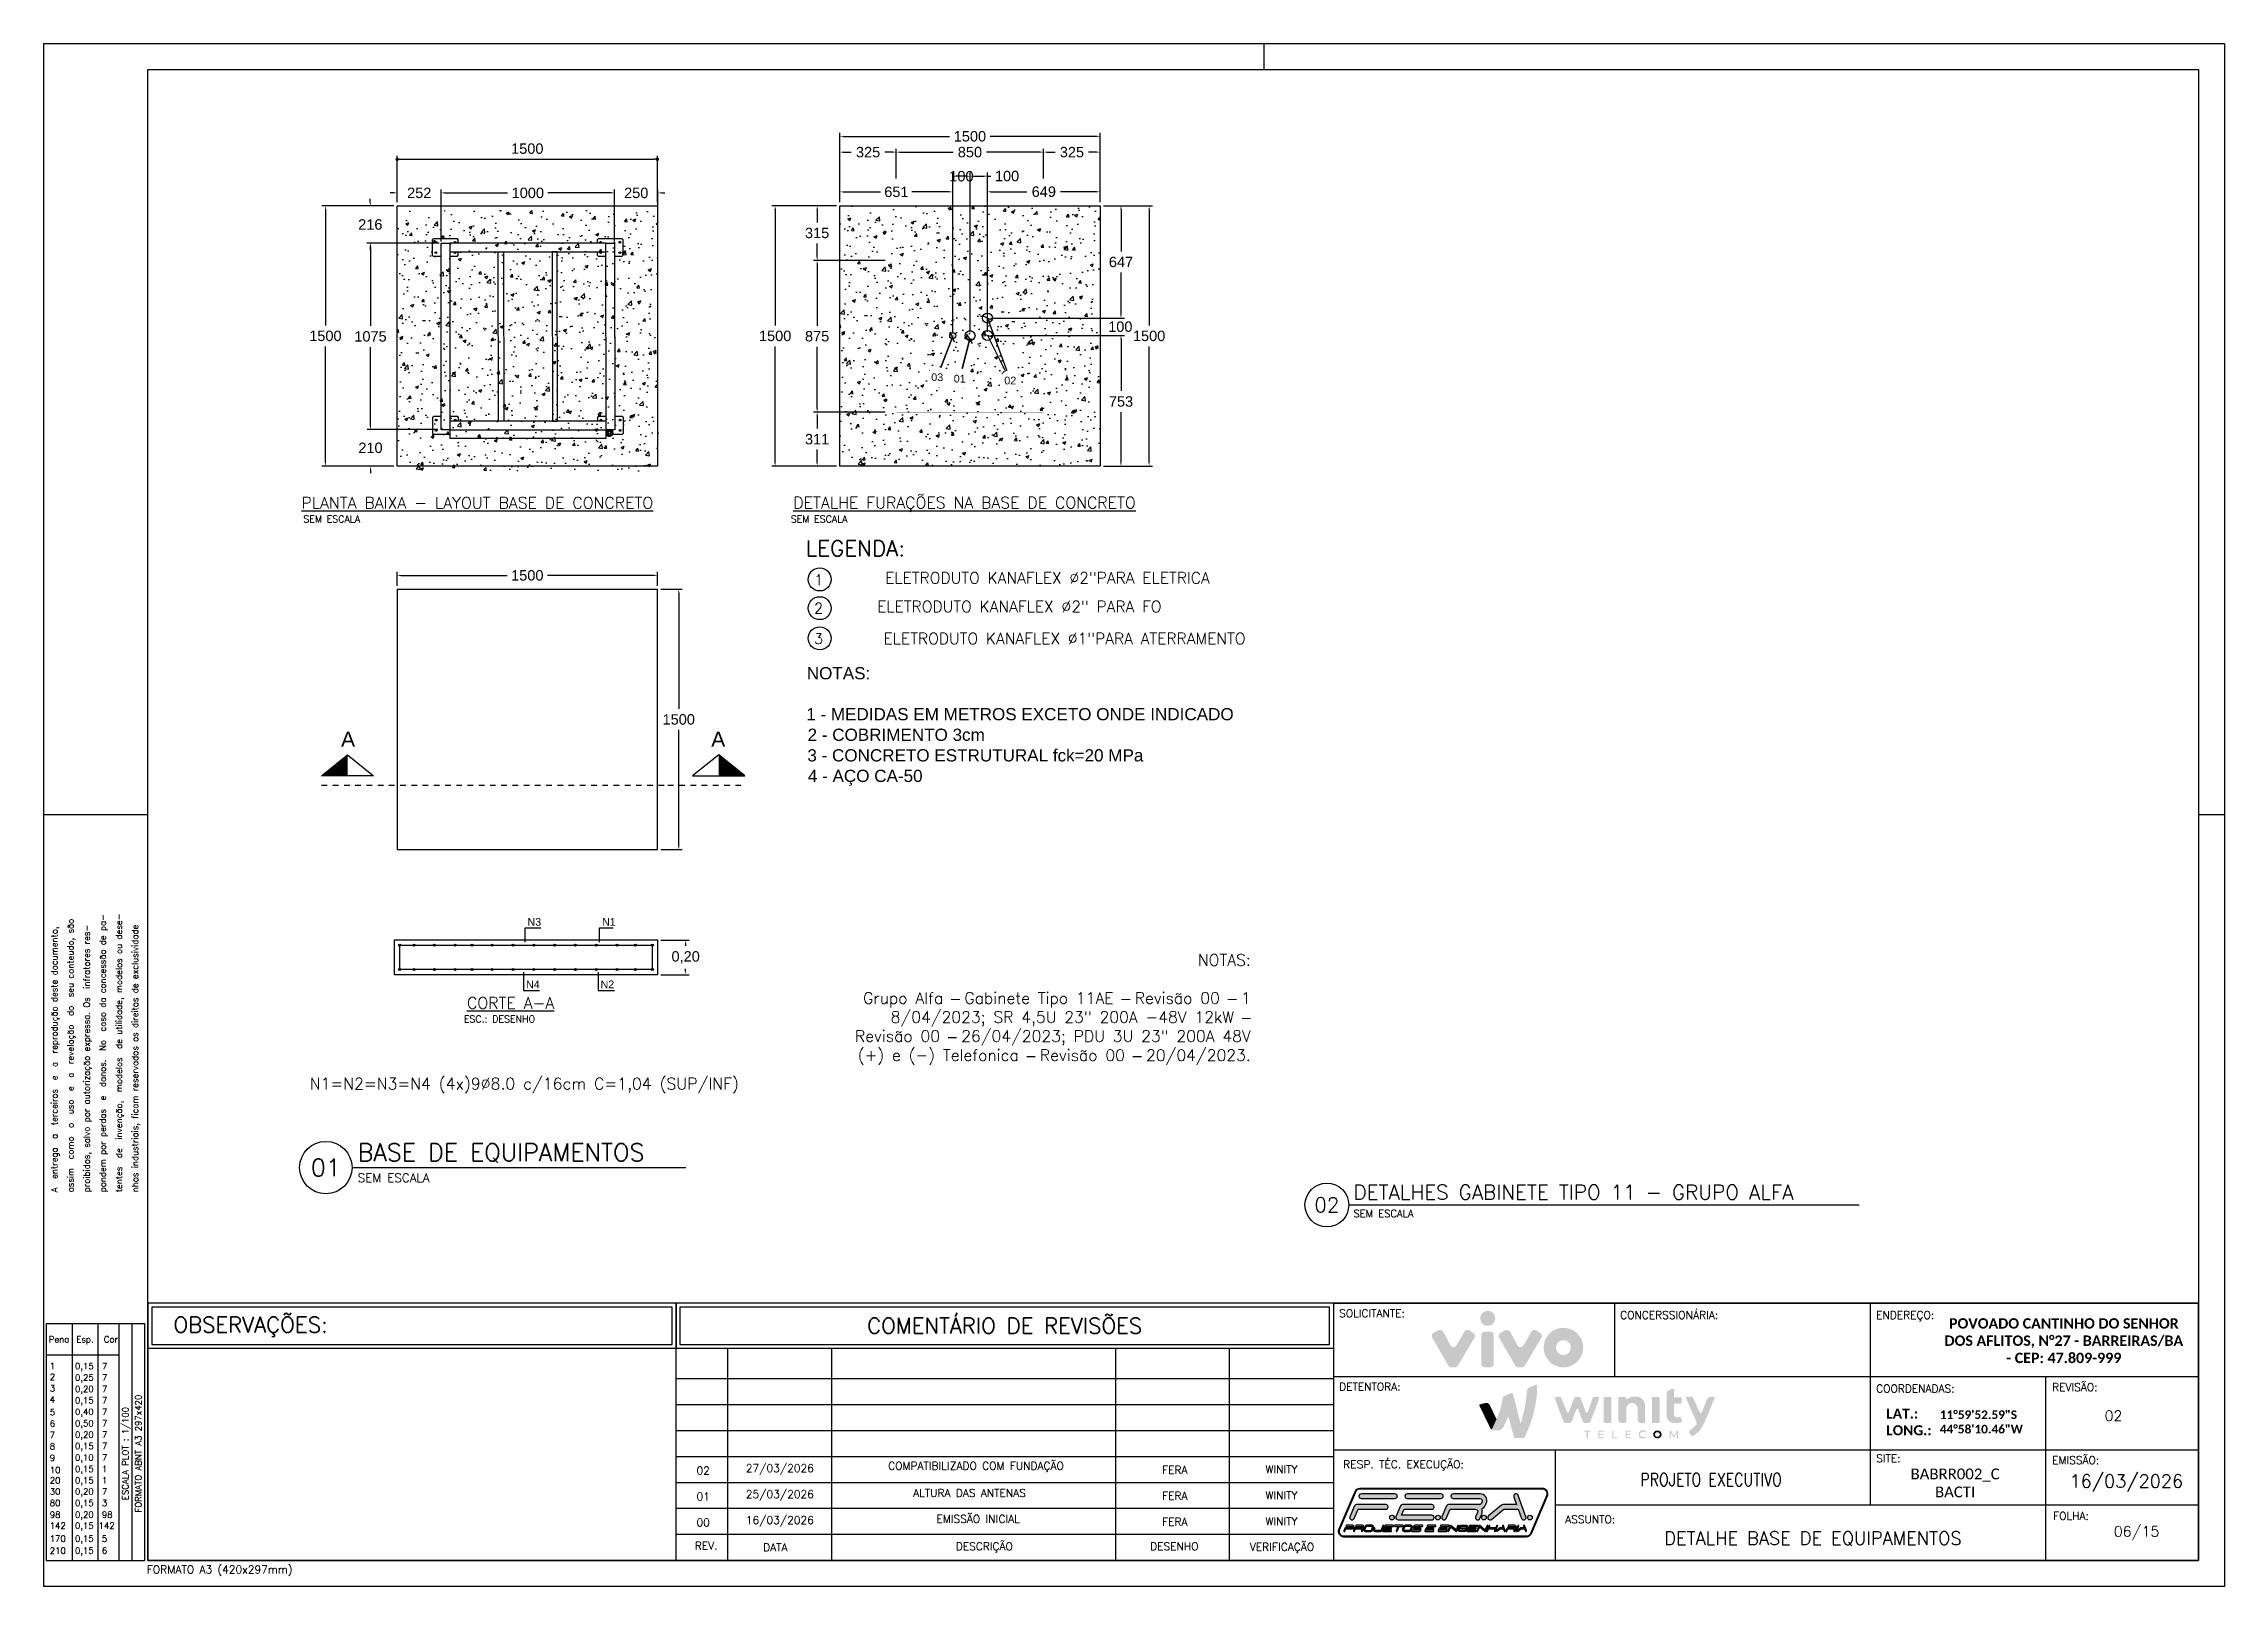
# Paper-space layout 'CIV06' of a CAD drawing. Header units: inches. Extents: x 2.8 to 44.5, y 1.4 to 30.9.
# The model-space entities are those that its viewports show. They can reach past a viewport. Long polylines and large blocks are cut down to what shows.
import ezdxf
from ezdxf.enums import TextEntityAlignment as Align

# ---------------------------------------------------------------- set-up
doc = ezdxf.new("R2010")
doc.units = ezdxf.units.IN
doc.header["$MEASUREMENT"] = 0
doc.set_wipeout_variables(frame=1)
doc.linetypes.add('DASHDOT2', pattern=[0.5, 0.25, -0.125, 0, -0.125])
doc.linetypes.add('HIDDEN', pattern=[0.375, 0.25, -0.125])
doc.layers.add('-VPORT', color=211, linetype='Continuous', plot=False)
for name, color, linetype in [('0-CSS', 8, 'Continuous'), ('0-PENA01', 1, 'Continuous'), ('0-PENA03', 4, 'Continuous'), ('01', 1, 'Continuous'), ('COTAS', 8, 'Continuous'), ('Indic_Exec', 10, 'Continuous'), ('indicação', 7, 'Continuous'), ('LAY_CARIMBO', 7, 'Continuous'), ('Layer1', 1, 'Continuous'), ('Layer3', 3, 'Continuous'), ('Legenda', 2, 'Continuous'), ('Logotipos', 7, 'Continuous'), ('NOTAS', 3, 'Continuous'), ('PDF_0', 7, 'Continuous'), ('Pena_01', 1, 'Continuous'), ('Pena_02', 2, 'Continuous'), ('SISOC96_SELO$0$EXEC._A3', 5, 'Continuous'), ('TANZ-COTAS', 8, 'Continuous'), ('TANZ-EXISTENTE', 9, 'Continuous'), ('TEXTO', 7, 'Continuous')]:
    doc.layers.add(name, color=color, linetype=linetype)
doc.layers.add('35_PAD_CARIMBO', color=10, linetype='Continuous', lineweight=20)
doc.layers.add('PENA 0.01', color=9, linetype='Continuous', lineweight=0)
doc.styles.add('Arial', font='arial.ttf')
doc.styles.add('Arial_TXT', font='arial.ttf')
doc.styles.add('Regua 0025', font='arial.ttf', dxfattribs={"height": 0.0375})
doc.styles.add('ROMANS', font='romans.shx', dxfattribs={"height": 10})
doc.styles.add('Romans_TXT', font='romans.shx')
doc.styles.add('SISOC96_SELO$0$REGUA80-10', font='romans.shx', dxfattribs={"height": 2})
doc.styles.add('SISOC96_SELO$0$ROMANS', font='romans.shx')
doc.styles.get("Standard").update_dxf_attribs({"font": 'arial.ttf'})
doc.styles.add('TX80', font='arial.ttf')
doc.styles.add('TXTLAYOUT', font='romans.shx', dxfattribs={"height": 1.5})
doc.dimstyles.new('CLEMAR - 1-100', dxfattribs={"dimtxt": 15, "dimasz": 15, "dimexe": 7.5, "dimexo": 15, "dimgap": 7.5, "dimtad": 1, "dimdec": 0, "dimtxsty": 'Arial', "dimblk": 'OBLIQUE', "dimcen": 0, "dimdle": 7.5, "dimclrd": 8, "dimclre": 8, "dimclrt": 1, "dimadec": 0, "dimazin": 0, "dimtfac": 1, "dimtdec": 0, "dimtmove": 2, "dimatfit": 3, "dimldrblk": 'OBLIQUE', "dimfxl": 1, "dimtfill": 1, "dimtfillclr": 256, "dimarcsym": 0})
doc.dimstyles.get("Standard").update_dxf_attribs({"dimtxt": 0.15, "dimasz": 0.09, "dimexe": 0.18, "dimexo": 0.18, "dimgap": 0.18, "dimtad": 1, "dimdec": 3, "dimzin": 1, "dimdsep": 46, "dimtxsty": 'Standard', "dimblk1": 'DOT', "dimblk2": 'DOT', "dimsah": 1, "dimcen": 2.5, "dimadec": 0, "dimazin": 0, "dimtfac": 1, "dimtdec": 3, "dimtmove": 0, "dimatfit": 3, "dimldrblk": 'DOT', "dimfxl": 1, "dimtolj": 1, "dimtzin": 1, "dimarcsym": 0})
doc.dimstyles.new('STANDARD$0', dxfattribs={"dimtxt": 0.15, "dimasz": 0.25, "dimexe": 0.2, "dimexo": 0.4, "dimgap": 0.08, "dimtad": 1, "dimdsep": 46, "dimtxsty": 'ROMANS', "dimblk": 'OBLIQUE', "dimcen": 2.5, "dimclrd": 1, "dimclre": 1, "dimclrt": 2, "dimadec": 0, "dimazin": 0, "dimtfac": 1, "dimtmove": 2, "dimatfit": 3, "dimldrblk": 'OBLIQUE', "dimfxl": 1, "dimtolj": 1, "dimtzin": 0, "dimarcsym": 0})

psp = doc.layouts.new('CIV06')

# ---------------------------------------------------------------- texts
at = {"attachment_point": 1, "style": 'Arial_TXT'}
for s, insert, char_height, width in [('{\\Fromans|c0;06/15}', (42.368, 2.556), 0.2, 5.17668), ('\\pxqc;{\\Fromans|c0;DETALHE BASE DE EQUIPAMENTOS}', (31.924, 2.452), 0.25, 9.37521)]:
    psp.add_mtext(s, dxfattribs=dict(at, insert=insert, char_height=char_height, width=width))

msp = doc.modelspace()

# ---------------------------------------------------------------- blocks, each defined once
blk = doc.blocks.new('logo_fera_eng')
h = blk.add_hatch(color=192)
h.dxf.hatch_style = 1
h.paths.add_polyline_path([(31.68, -7.49), (37.45, 5.97, 0.538437), (35.68, 8.65), (-29.91, 8.65, 0.300021), (-31.68, 7.49), (-37.45, -5.97, 0.538437), (-35.68, -8.65), (29.91, -8.65, 0.300021)])
h.paths.add_polyline_path([(37.2, 6.08), (31.43, -7.38, -0.300021), (29.91, -8.38), (-35.68, -8.38, -0.538437), (-37.2, -6.08), (-31.43, 7.38, -0.300021), (-29.91, 8.38), (35.68, 8.38, -0.538437)], flags=16)
h.paths.add_polyline_path([(-21.32, -5.57, -0.300021), (-21.14, -5.46), (-18.69, -5.45, -0.414214), (-18.5, -5.65, -0.414214), (-18.69, -5.84), (-21.01, -5.84), (-21.23, -6.36), (-18.69, -6.36, -0.414214), (-18.5, -6.55, -0.414214), (-18.69, -6.74), (-21.52, -6.74, -0.538437), (-21.7, -6.47)], flags=0)
h.paths.add_polyline_path([(-14.45, -4.94), (-15.74, -4.94), (-16.46, -6.62, -0.414214), (-16.71, -6.73, -0.414214), (-16.81, -6.47), (-16.16, -4.94), (-17.28, -4.94, -0.414214), (-17.47, -4.75, -0.414214), (-17.28, -4.55), (-14.45, -4.55, -0.414214), (-14.25, -4.75, -0.414214)], flags=0)
h.paths.add_polyline_path([(-17.92, -4.94), (-20.75, -4.94, -0.414214), (-20.95, -4.75, -0.414214), (-20.75, -4.55), (-17.92, -4.55, -0.414214), (-17.73, -4.75, -0.414214)], flags=0)
h.paths.add_polyline_path([(-22.42, -6.36, 0.300021), (-22.24, -6.24), (-21.57, -4.67, -0.414214), (-21.32, -4.57, -0.414214), (-21.22, -4.82), (-21.89, -6.39, -0.300021), (-22.42, -6.74), (-24.41, -6.74, -0.538437), (-24.94, -5.94), (-24.79, -5.57, -0.414214), (-24.54, -5.47, -0.414214), (-24.43, -5.72), (-24.59, -6.09, 0.538437), (-24.41, -6.36)], flags=0)
h.paths.add_polyline_path([(-11.56, -4.55, -0.538437), (-11.03, -5.36), (-11.47, -6.39, -0.300021), (-12, -6.74), (-13.99, -6.74, -0.538437), (-14.52, -5.93), (-14.08, -4.9, -0.300021), (-13.55, -4.55)], flags=0)
h.paths.add_polyline_path([(-11.56, -4.94, -0.538437), (-11.38, -5.21), (-11.82, -6.24, -0.300021), (-12, -6.35), (-13.99, -6.35, -0.538437), (-14.17, -6.09), (-13.73, -5.06, -0.300021), (-13.55, -4.94)], flags=0)
h.paths.add_polyline_path([(-17.54, -1.8, -1), (-19.19, -1.8, -1)], flags=0)
h.paths.add_polyline_path([(-15.28, 2.38, -0.300021), (-14.52, 2.88), (-4.07, 2.88, -0.414214), (-3.24, 2.05, -0.414214), (-4.07, 1.23), (-13.98, 1.23), (-14.92, -0.97), (-4.07, -0.97, -0.414214), (-3.24, -1.8, -0.414214), (-4.07, -2.62), (-16.17, -2.62, -0.538437), (-16.93, -1.47)], flags=0)
h.paths.add_polyline_path([(-7.31, -4.74, -0.414214), (-7.5, -4.94), (-10.08, -4.94, 0.300021), (-10.25, -5.06), (-10.31, -5.18, 0.538437), (-10.13, -5.45), (-8.47, -5.45, -0.538437), (-7.94, -6.26), (-7.99, -6.39, -0.300021), (-8.53, -6.74), (-11.1, -6.74, -0.414214), (-11.29, -6.55, -0.414214), (-11.1, -6.35), (-8.53, -6.35, 0.300021), (-8.35, -6.24), (-8.29, -6.11, 0.538437), (-8.47, -5.84), (-10.13, -5.84, -0.538437), (-10.66, -5.03), (-10.61, -4.9, -0.300021), (-10.08, -4.55), (-7.5, -4.55, -0.414214)], flags=0)
h.paths.add_polyline_path([(-25.46, -4.56, -0.538437), (-24.92, -5.36), (-25.36, -6.39, -0.300021), (-25.9, -6.74), (-27.89, -6.74, -0.538437), (-28.42, -5.94), (-27.98, -4.91, -0.300021), (-27.45, -4.56)], flags=0)
h.paths.add_polyline_path([(-25.46, -4.94, -0.538437), (-25.28, -5.21), (-25.72, -6.24, -0.300021), (-25.9, -6.36), (-27.89, -6.36, -0.538437), (-28.06, -6.09), (-27.62, -5.06, -0.300021), (-27.45, -4.94)], flags=0)
h.paths.add_polyline_path([(-31.78, 2.38, -0.300021), (-31.02, 2.88), (-20.57, 2.88, -0.414214), (-19.74, 2.05, -0.414214), (-20.57, 1.23), (-30.48, 1.23), (-31.91, -2.12, -0.414214), (-32.99, -2.55, -0.414214), (-33.43, -1.47)], flags=0)
h.paths.add_polyline_path([(-28.45, -5.49, -0.205702), (-28.78, -5.81, -0.205702), (-28.78, -6.26), (-28.94, -6.63, -0.414214), (-29.19, -6.73, -0.414214), (-29.29, -6.47), (-29.14, -6.11, 0.538437), (-29.31, -5.84), (-31.43, -5.84), (-31.77, -6.63, -0.414214), (-32.02, -6.73, -0.414214), (-32.12, -6.47), (-31.74, -5.57, -0.300021), (-31.56, -5.46), (-28.98, -5.46, 0.300021), (-28.81, -5.34), (-28.75, -5.21, 0.538437), (-28.93, -4.94), (-31.17, -4.94, -0.414214), (-31.37, -4.75, -0.414214), (-31.17, -4.56), (-28.93, -4.56, -0.538437), (-28.4, -5.36)], flags=0)
h.paths.add_polyline_path([(-6.13, -5.57, -0.300021), (-5.96, -5.45), (-3.51, -5.45, -0.414214), (-3.32, -5.64, -0.414214), (-3.51, -5.84), (-5.83, -5.84), (-6.05, -6.35), (-3.51, -6.35, -0.414214), (-3.32, -6.55, -0.414214), (-3.51, -6.74), (-6.34, -6.74, -0.538437), (-6.52, -6.47)], flags=0)
h.paths.add_polyline_path([(-2.74, -4.94), (-5.57, -4.94, -0.414214), (-5.76, -4.74, -0.414214), (-5.57, -4.55), (-2.74, -4.55, -0.414214), (-2.55, -4.74, -0.414214)], flags=0)
h.paths.add_polyline_path([(-17.27, 5.08), (-29.37, 5.08, -0.414214), (-30.19, 5.9, -0.414214), (-29.37, 6.73), (-17.27, 6.73, -0.414214), (-16.44, 5.9, -0.414214)], flags=0)
h.paths.add_polyline_path([(-31.87, -5.36), (-31.93, -5.49, -0.300021), (-32.46, -5.84), (-34.91, -5.84), (-35.24, -6.63, -0.414214), (-35.5, -6.73, -0.414214), (-35.6, -6.48), (-35.21, -5.57, -0.300021), (-35.03, -5.46), (-32.46, -5.46, 0.300021), (-32.28, -5.34), (-32.23, -5.21, 0.538437), (-32.4, -4.94), (-34.65, -4.94, -0.414214), (-34.84, -4.75, -0.414214), (-34.65, -4.56), (-32.4, -4.56, -0.538437)], flags=0)
h.paths.add_polyline_path([(-0.77, 5.08), (-12.87, 5.08, -0.414214), (-13.69, 5.9, -0.414214), (-12.87, 6.73), (-0.77, 6.73, -0.414214), (0.06, 5.9, -0.414214)], flags=0)
h.paths.add_polyline_path([(-1.37, -5.57, -0.300021), (-1.19, -5.45), (1.25, -5.45, -0.414214), (1.44, -5.64, -0.414214), (1.25, -5.84), (-1.07, -5.84), (-1.29, -6.35), (1.25, -6.35, -0.414214), (1.44, -6.54, -0.414214), (1.25, -6.74), (-1.58, -6.74, -0.538437), (-1.76, -6.47)], flags=0)
h.paths.add_polyline_path([(-1.04, -1.8, -1), (-2.69, -1.8, -1)], flags=0)
h.paths.add_polyline_path([(2.02, -4.94), (-0.81, -4.94, -0.414214), (-1, -4.74, -0.414214), (-0.81, -4.55), (2.02, -4.55, -0.414214), (2.21, -4.74, -0.414214)], flags=0)
h.paths.add_polyline_path([(15.5, 3.28), (15.27, 2.73, -0.205702), (13.85, 1.38, -0.205702), (13.85, -0.57), (13.19, -2.12, -0.414214), (12.11, -2.55, -0.414214), (11.67, -1.47), (12.34, 0.08, 0.538437), (11.58, 1.23), (2.52, 1.23), (1.09, -2.12, -0.414214), (0.01, -2.55, -0.414214), (-0.43, -1.47), (1.22, 2.38, -0.300021), (1.98, 2.88), (12.99, 2.88, 0.300021), (13.75, 3.38), (13.99, 3.93, 0.538437), (13.23, 5.08), (3.63, 5.08, -0.414214), (2.81, 5.9, -0.414214), (3.63, 6.73), (13.23, 6.73, -0.538437)], flags=0)
h.paths.add_polyline_path([(5.32, -4.67, -0.414214), (5.57, -4.57, -0.414214), (5.67, -4.82), (4.9, -6.62, -0.509456), (4.6, -6.69), (2.74, -5.06), (2.07, -6.62, -0.414214), (1.82, -6.72, -0.414214), (1.72, -6.47), (2.49, -4.67, -0.509456), (2.79, -4.6), (4.65, -6.22)], flags=0)
h.paths.add_polyline_path([(9.04, -5.59, -0.300021), (9.22, -5.47), (11.66, -5.47, -0.414214), (11.86, -5.67, -0.414214), (11.66, -5.86), (9.34, -5.86), (9.12, -6.37), (11.66, -6.37, -0.414214), (11.86, -6.57, -0.414214), (11.66, -6.76), (8.83, -6.76, -0.538437), (8.65, -6.49)], flags=0)
h.paths.add_polyline_path([(12.43, -4.96), (9.6, -4.96, -0.414214), (9.41, -4.77, -0.414214), (9.6, -4.57), (12.43, -4.57, -0.414214), (12.63, -4.77, -0.414214)], flags=0)
h.paths.add_polyline_path([(15.73, -4.69, -0.414214), (15.98, -4.59, -0.414214), (16.09, -4.84), (15.31, -6.64, -0.509456), (15.01, -6.71), (13.15, -5.09), (12.48, -6.64, -0.414214), (12.23, -6.74, -0.414214), (12.13, -6.49), (12.9, -4.69, -0.509456), (13.2, -4.62), (15.06, -6.25)], flags=0)
h.paths.add_polyline_path([(15.46, -1.8, -1), (13.81, -1.8, -1)], flags=0)
h.paths.add_polyline_path([(16.46, -5.47), (18.87, -5.47), (19.2, -4.69, -0.414214), (19.46, -4.59, -0.414214), (19.56, -4.84), (18.79, -6.64, -1), (18.43, -6.49), (18.7, -5.86), (16.29, -5.86), (15.96, -6.64, -1), (15.6, -6.49), (16.37, -4.69, -0.414214), (16.63, -4.59, -0.414214), (16.73, -4.84)], flags=0)
h.paths.add_polyline_path([(28.15, -2.07), (26.97, 1.23), (21.8, 1.23), (17.35, -2.43, -0.414214), (16.19, -2.32, -0.414214), (16.31, -1.16), (20.98, 2.69, -0.173955), (21.51, 2.88), (26.38, 2.88), (25.4, 5.63, -0.414214), (25.9, 6.68, -0.414214), (26.96, 6.18), (29.71, -1.52, -0.414214), (29.21, -2.57, -0.414214)], flags=0)
h.paths.add_polyline_path([(21.91, -6.61), (21.64, -5.83), (20.43, -5.83), (19.39, -6.69, -0.414214), (19.11, -6.66, -0.414214), (19.14, -6.39), (20.23, -5.49, -0.173955), (20.36, -5.45), (21.5, -5.45), (21.27, -4.8, -0.414214), (21.39, -4.56, -0.414214), (21.63, -4.67), (22.28, -6.48, -0.414214), (22.16, -6.72, -0.414214)], flags=0)
h.paths.add_polyline_path([(26.23, -5.48, -0.205702), (25.9, -5.8, -0.205702), (25.9, -6.25), (25.75, -6.62, -0.414214), (25.49, -6.72, -0.414214), (25.39, -6.46), (25.55, -6.1, 0.538437), (25.37, -5.83), (23.25, -5.83), (22.92, -6.62, -0.414214), (22.66, -6.72, -0.414214), (22.56, -6.46), (22.95, -5.56, -0.300021), (23.12, -5.45), (25.7, -5.45, 0.300021), (25.88, -5.33), (25.93, -5.2, 0.538437), (25.75, -4.93), (23.51, -4.93, -0.414214), (23.32, -4.74, -0.414214), (23.51, -4.55), (25.75, -4.55, -0.538437), (26.29, -5.35)], flags=0)
h.paths.add_polyline_path([(26.38, -6.64, -1), (26.02, -6.49), (26.8, -4.69, -0.414214), (27.05, -4.59, -0.414214), (27.15, -4.84)], flags=0)
h.paths.add_polyline_path([(29.5, -6.6), (29.23, -5.83), (28.02, -5.83), (26.98, -6.69, -0.414214), (26.71, -6.66, -0.414214), (26.73, -6.39), (27.83, -5.49, -0.173955), (27.95, -5.45), (29.09, -5.45), (28.86, -4.8, -0.414214), (28.98, -4.56, -0.414214), (29.22, -4.67), (29.87, -6.47, -0.414214), (29.75, -6.72, -0.414214)], flags=0)
h.paths.add_polyline_path([(31.96, -1.8, -1), (30.31, -1.8, -1)], flags=0)
h = blk.add_hatch(color=192)
h.dxf.hatch_style = 1
h.paths.add_polyline_path([(-16.44, 5.9, 0.414214), (-17.27, 6.73), (-29.37, 6.73, 0.414214), (-30.19, 5.9, 0.414214), (-29.37, 5.08), (-17.27, 5.08, 0.414214)])
h.paths.add_polyline_path([(-20.57, 2.88), (-31.02, 2.88, 0.300021), (-31.78, 2.38), (-33.43, -1.47, 0.414214), (-32.99, -2.55, 0.414214), (-31.91, -2.12), (-30.48, 1.23), (-20.57, 1.23, 0.414214), (-19.74, 2.05, 0.414214)])
h.paths.add_polyline_path([(-19.19, -1.8, 1), (-17.54, -1.8, 1)])
h.paths.add_polyline_path([(-4.07, -0.97), (-14.92, -0.97), (-13.98, 1.23), (-4.07, 1.23, 0.414214), (-3.24, 2.05, 0.414214), (-4.07, 2.88), (-14.52, 2.88, 0.300021), (-15.28, 2.38), (-16.93, -1.47, 0.538437), (-16.17, -2.62), (-4.07, -2.62, 0.414214), (-3.24, -1.8, 0.414214)])
h.paths.add_polyline_path([(0.06, 5.9, 0.414214), (-0.77, 6.73), (-12.87, 6.73, 0.414214), (-13.69, 5.9, 0.414214), (-12.87, 5.08), (-0.77, 5.08, 0.414214)])
h.paths.add_polyline_path([(13.23, 6.73), (3.63, 6.73, 0.414214), (2.81, 5.9, 0.414214), (3.63, 5.08), (13.23, 5.08, -0.538437), (13.99, 3.93), (13.75, 3.38, -0.300021), (12.99, 2.88), (1.98, 2.88, 0.300021), (1.22, 2.38), (-0.43, -1.47, 0.414214), (0.01, -2.55, 0.414214), (1.09, -2.12), (2.52, 1.23), (11.58, 1.23, -0.538437), (12.34, 0.08), (11.67, -1.47, 0.414214), (12.11, -2.55, 0.414214), (13.19, -2.12), (13.85, -0.57, 0.205702), (13.85, 1.38, 0.205702), (15.27, 2.73), (15.5, 3.28, 0.538437)])
h.paths.add_polyline_path([(-2.69, -1.8, 1), (-1.04, -1.8, 1)])
h.paths.add_polyline_path([(13.81, -1.8, 1), (15.46, -1.8, 1)], flags=17)
h.paths.add_polyline_path([(26.96, 6.18, 0.414214), (25.9, 6.68, 0.414214), (25.4, 5.63), (26.38, 2.88), (21.51, 2.88, 0.173955), (20.98, 2.69), (16.31, -1.16, 0.414214), (16.19, -2.32, 0.414214), (17.35, -2.43), (21.8, 1.23), (26.97, 1.23), (28.15, -2.07, 0.414214), (29.21, -2.57, 0.414214), (29.71, -1.52)])
h.paths.add_polyline_path([(30.31, -1.8, 1), (31.96, -1.8, 1)])
h = blk.add_hatch(color=192)
h.dxf.hatch_style = 1
h.paths.add_polyline_path([(-31.93, -5.49), (-31.87, -5.36, 0.538437), (-32.4, -4.56), (-34.65, -4.56, 0.414214), (-34.84, -4.75, 0.414214), (-34.65, -4.94), (-32.4, -4.94, -0.538437), (-32.23, -5.21), (-32.28, -5.34, -0.300021), (-32.46, -5.46), (-35.03, -5.46, 0.300021), (-35.21, -5.57), (-35.6, -6.48, 0.414214), (-35.5, -6.73, 0.414214), (-35.24, -6.63), (-34.91, -5.84), (-32.46, -5.84, 0.300021)])
h.paths.add_polyline_path([(-28.45, -5.49), (-28.4, -5.36, 0.538437), (-28.93, -4.56), (-31.17, -4.56, 0.414214), (-31.37, -4.75, 0.414214), (-31.17, -4.94), (-28.93, -4.94, -0.538437), (-28.75, -5.21), (-28.81, -5.34, -0.300021), (-28.98, -5.46), (-31.56, -5.46, 0.300021), (-31.74, -5.57), (-32.12, -6.47, 0.414214), (-32.02, -6.73, 0.414214), (-31.77, -6.63), (-31.43, -5.84), (-29.31, -5.84, -0.538437), (-29.14, -6.11), (-29.29, -6.47, 0.414214), (-29.19, -6.73, 0.414214), (-28.94, -6.63), (-28.78, -6.26, 0.205702), (-28.78, -5.81, 0.205702)])
h.paths.add_polyline_path([(-24.92, -5.36, 0.538437), (-25.46, -4.56), (-27.45, -4.56, 0.300021), (-27.98, -4.91), (-28.42, -5.94, 0.538437), (-27.89, -6.74), (-25.9, -6.74, 0.300021), (-25.36, -6.39)])
h.paths.add_polyline_path([(-27.62, -5.06, -0.300021), (-27.45, -4.94), (-25.46, -4.94, -0.538437), (-25.28, -5.21), (-25.72, -6.24, -0.300021), (-25.9, -6.36), (-27.89, -6.36, -0.538437), (-28.06, -6.09)], flags=16)
h.paths.add_polyline_path([(-24.59, -6.09), (-24.43, -5.72, 0.414214), (-24.54, -5.47, 0.414214), (-24.79, -5.57), (-24.94, -5.94, 0.538437), (-24.41, -6.74), (-22.42, -6.74, 0.300021), (-21.89, -6.39), (-21.22, -4.82, 0.414214), (-21.32, -4.57, 0.414214), (-21.57, -4.67), (-22.24, -6.24, -0.300021), (-22.42, -6.36), (-24.41, -6.36, -0.538437)])
h.paths.add_polyline_path([(-18.69, -6.36), (-21.23, -6.36), (-21.01, -5.84), (-18.69, -5.84, 0.414214), (-18.5, -5.65, 0.414214), (-18.69, -5.45), (-21.14, -5.46, 0.300021), (-21.32, -5.57), (-21.7, -6.47, 0.538437), (-21.52, -6.74), (-18.69, -6.74, 0.414214), (-18.5, -6.55, 0.414214)])
h.paths.add_polyline_path([(-17.73, -4.75, 0.414214), (-17.92, -4.55), (-20.75, -4.55, 0.414214), (-20.95, -4.75, 0.414214), (-20.75, -4.94), (-17.92, -4.94, 0.414214)])
h.paths.add_polyline_path([(-14.25, -4.75, 0.414214), (-14.45, -4.55), (-17.28, -4.55, 0.414214), (-17.47, -4.75, 0.414214), (-17.28, -4.94), (-16.16, -4.94), (-16.81, -6.47, 0.414214), (-16.71, -6.73, 0.414214), (-16.46, -6.62), (-15.74, -4.94), (-14.45, -4.94, 0.414214)])
h.paths.add_polyline_path([(-11.56, -4.55), (-13.55, -4.55, 0.300021), (-14.08, -4.9), (-14.52, -5.93, 0.538437), (-13.99, -6.74), (-12, -6.74, 0.300021), (-11.47, -6.39), (-11.03, -5.36, 0.538437)])
h.paths.add_polyline_path([(-11.56, -4.94, -0.538437), (-11.38, -5.21), (-11.82, -6.24, -0.300021), (-12, -6.35), (-13.99, -6.35, -0.538437), (-14.17, -6.09), (-13.73, -5.06, -0.300021), (-13.55, -4.94)], flags=16)
h.paths.add_polyline_path([(-7.31, -4.74, 0.414214), (-7.5, -4.55), (-10.08, -4.55, 0.300021), (-10.61, -4.9), (-10.66, -5.03, 0.538437), (-10.13, -5.84), (-8.47, -5.84, -0.538437), (-8.29, -6.11), (-8.35, -6.24, -0.300021), (-8.53, -6.35), (-11.1, -6.35, 0.414214), (-11.29, -6.55, 0.414214), (-11.1, -6.74), (-8.53, -6.74, 0.300021), (-7.99, -6.39), (-7.94, -6.26, 0.538437), (-8.47, -5.45), (-10.13, -5.45, -0.538437), (-10.31, -5.18), (-10.25, -5.06, -0.300021), (-10.08, -4.94), (-7.5, -4.94, 0.414214)])
h.paths.add_polyline_path([(-2.74, -4.55), (-5.57, -4.55, 0.414214), (-5.76, -4.74, 0.414214), (-5.57, -4.94), (-2.74, -4.94, 0.414214), (-2.55, -4.74, 0.414214)])
h.paths.add_polyline_path([(-3.51, -5.45), (-5.96, -5.45, 0.300021), (-6.13, -5.57), (-6.52, -6.47, 0.538437), (-6.34, -6.74), (-3.51, -6.74, 0.414214), (-3.32, -6.55, 0.414214), (-3.51, -6.35), (-6.05, -6.35), (-5.83, -5.84), (-3.51, -5.84, 0.414214), (-3.32, -5.64, 0.414214)])
h.paths.add_polyline_path([(1.25, -5.45), (-1.19, -5.45, 0.300021), (-1.37, -5.57), (-1.76, -6.47, 0.538437), (-1.58, -6.74), (1.25, -6.74, 0.414214), (1.44, -6.54, 0.414214), (1.25, -6.35), (-1.29, -6.35), (-1.07, -5.84), (1.25, -5.84, 0.414214), (1.44, -5.64, 0.414214)])
h.paths.add_polyline_path([(2.21, -4.74, 0.414214), (2.02, -4.55), (-0.81, -4.55, 0.414214), (-1, -4.74, 0.414214), (-0.81, -4.94), (2.02, -4.94, 0.414214)])
h.paths.add_polyline_path([(2.74, -5.06), (4.6, -6.69, 0.509456), (4.9, -6.62), (5.67, -4.82, 0.414214), (5.57, -4.57, 0.414214), (5.32, -4.67), (4.65, -6.22), (2.79, -4.6, 0.509456), (2.49, -4.67), (1.72, -6.47, 0.414214), (1.82, -6.72, 0.414214), (2.07, -6.62)])
h.paths.add_polyline_path([(6.22, -5.05, -0.300021), (6.39, -4.94), (8.38, -4.94, -0.516336), (8.57, -5.19, 0.391655), (8.68, -5.43, 0.397626), (8.92, -5.34, 0.527878), (8.38, -4.55), (6.39, -4.55, 0.300021), (5.86, -4.9), (5.42, -5.93, 0.538437), (5.95, -6.74), (7.94, -6.74, 0.300021), (8.48, -6.39), (8.52, -6.28, 0.538437), (7.99, -5.47), (6.58, -5.47, 0.414214), (6.39, -5.67, 0.414214), (6.58, -5.86), (7.99, -5.86, -0.538437), (8.17, -6.13), (8.12, -6.23, -0.300021), (7.94, -6.35), (5.95, -6.35, -0.538437), (5.78, -6.08)])
h.paths.add_polyline_path([(11.66, -5.47), (9.22, -5.47, 0.300021), (9.04, -5.59), (8.65, -6.49, 0.538437), (8.83, -6.76), (11.66, -6.76, 0.414214), (11.86, -6.57, 0.414214), (11.66, -6.37), (9.12, -6.37), (9.34, -5.86), (11.66, -5.86, 0.414214), (11.86, -5.67, 0.414214)])
h.paths.add_polyline_path([(12.43, -4.57), (9.6, -4.57, 0.414214), (9.41, -4.77, 0.414214), (9.6, -4.96), (12.43, -4.96, 0.414214), (12.63, -4.77, 0.414214)])
h.paths.add_polyline_path([(13.2, -4.62, 0.509456), (12.9, -4.69), (12.13, -6.49, 0.414214), (12.23, -6.74, 0.414214), (12.48, -6.64), (13.15, -5.09), (15.01, -6.71, 0.509456), (15.31, -6.64), (16.09, -4.84, 0.414214), (15.98, -4.59, 0.414214), (15.73, -4.69), (15.06, -6.25)])
h.paths.add_polyline_path([(19.56, -4.84, 0.414214), (19.46, -4.59, 0.414214), (19.2, -4.69), (18.87, -5.47), (16.46, -5.47), (16.73, -4.84, 0.414214), (16.63, -4.59, 0.414214), (16.37, -4.69), (15.6, -6.49, 1), (15.96, -6.64), (16.29, -5.86), (18.7, -5.86), (18.43, -6.49, 1), (18.79, -6.64)])
h.paths.add_polyline_path([(21.63, -4.67, 0.414214), (21.39, -4.56, 0.414214), (21.27, -4.8), (21.5, -5.45), (20.36, -5.45, 0.173955), (20.23, -5.49), (19.14, -6.39, 0.414214), (19.11, -6.66, 0.414214), (19.39, -6.69), (20.43, -5.83), (21.64, -5.83), (21.91, -6.61, 0.414214), (22.16, -6.72, 0.414214), (22.28, -6.48)])
h.paths.add_polyline_path([(26.23, -5.48), (26.29, -5.35, 0.538437), (25.75, -4.55), (23.51, -4.55, 0.414214), (23.32, -4.74, 0.414214), (23.51, -4.93), (25.75, -4.93, -0.538437), (25.93, -5.2), (25.88, -5.33, -0.300021), (25.7, -5.45), (23.12, -5.45, 0.300021), (22.95, -5.56), (22.56, -6.46, 0.414214), (22.66, -6.72, 0.414214), (22.92, -6.62), (23.25, -5.83), (25.37, -5.83, -0.538437), (25.55, -6.1), (25.39, -6.46, 0.414214), (25.49, -6.72, 0.414214), (25.75, -6.62), (25.9, -6.25, 0.205702), (25.9, -5.8, 0.205702)])
h.paths.add_polyline_path([(27.15, -4.84, 0.414214), (27.05, -4.59, 0.414214), (26.8, -4.69), (26.02, -6.49, 1), (26.38, -6.64)])
h.paths.add_polyline_path([(29.22, -4.67, 0.414214), (28.98, -4.56, 0.414214), (28.86, -4.8), (29.09, -5.45), (27.95, -5.45, 0.173955), (27.83, -5.49), (26.73, -6.39, 0.414214), (26.71, -6.66, 0.414214), (26.98, -6.69), (28.02, -5.83), (29.23, -5.83), (29.5, -6.6, 0.414214), (29.75, -6.72, 0.414214), (29.87, -6.47)])
at = {"color": 192}
for points in [[(31.68, -7.49), (37.45, 5.97, 0.538437), (35.68, 8.65), (-29.91, 8.65, 0.300021), (-31.68, 7.49), (-37.45, -5.97, 0.538437), (-35.68, -8.65), (29.91, -8.65, 0.300021)], [(31.43, -7.38), (37.2, 6.08, 0.538437), (35.68, 8.38), (-29.91, 8.38, 0.300021), (-31.43, 7.38), (-37.2, -6.08, 0.538437), (-35.68, -8.38), (29.91, -8.38, 0.300021)], [(-29.37, 5.08), (-17.27, 5.08, 0.414214), (-16.44, 5.9), (-16.44, 5.9, 0.414214), (-17.27, 6.73), (-29.37, 6.73, 0.414214), (-30.19, 5.9), (-30.19, 5.9, 0.414214)], [(-12.87, 5.08), (-0.77, 5.08, 0.414214), (0.06, 5.9), (0.06, 5.9, 0.414214), (-0.77, 6.73), (-12.87, 6.73, 0.414214), (-13.69, 5.9), (-13.69, 5.9, 0.414214)], [(26.97, 1.23), (28.15, -2.07, 0.414214), (29.21, -2.57), (29.21, -2.57, 0.414214), (29.71, -1.52), (26.96, 6.18, 0.414214), (25.9, 6.68), (25.9, 6.68, 0.414214), (25.4, 5.63), (26.38, 2.88), (21.51, 2.88, 0.173955), (20.98, 2.69), (16.31, -1.16, 0.414214), (16.19, -2.32), (16.19, -2.32, 0.414214), (17.35, -2.43), (21.8, 1.23)], [(-31.93, -5.49), (-31.87, -5.36, 0.538437), (-32.4, -4.56), (-34.65, -4.56, 0.414214), (-34.84, -4.75), (-34.84, -4.75, 0.414214), (-34.65, -4.94), (-32.4, -4.94, -0.538437), (-32.23, -5.21), (-32.28, -5.34, -0.300021), (-32.46, -5.46), (-35.03, -5.46, 0.300021), (-35.21, -5.57), (-35.6, -6.48, 0.414214), (-35.5, -6.73), (-35.5, -6.73, 0.414214), (-35.24, -6.63), (-34.91, -5.84), (-32.46, -5.84, 0.300021)], [(-24.92, -5.36, 0.538437), (-25.46, -4.56), (-27.45, -4.56, 0.300021), (-27.98, -4.91), (-28.42, -5.94, 0.538437), (-27.89, -6.74), (-25.9, -6.74, 0.300021), (-25.36, -6.39)], [(-25.28, -5.21, 0.538437), (-25.46, -4.94), (-27.45, -4.94, 0.300021), (-27.62, -5.06), (-28.06, -6.09, 0.538437), (-27.89, -6.36), (-25.9, -6.36, 0.300021), (-25.72, -6.24)], [(-20.75, -4.94), (-17.92, -4.94, 0.414214), (-17.73, -4.75), (-17.73, -4.75, 0.414214), (-17.92, -4.55), (-20.75, -4.55, 0.414214), (-20.95, -4.75), (-20.95, -4.75, 0.414214)], [(-11.03, -5.36, 0.538437), (-11.56, -4.55), (-13.55, -4.55, 0.300021), (-14.08, -4.9), (-14.52, -5.93, 0.538437), (-13.99, -6.74), (-12, -6.74, 0.300021), (-11.47, -6.39)], [(-11.38, -5.21, 0.538437), (-11.56, -4.94), (-13.55, -4.94, 0.300021), (-13.73, -5.06), (-14.17, -6.09, 0.538437), (-13.99, -6.35), (-12, -6.35, 0.300021), (-11.82, -6.24)], [(-7.5, -4.94, 0.414214), (-7.31, -4.74), (-7.31, -4.74, 0.414214), (-7.5, -4.55), (-10.08, -4.55, 0.300021), (-10.61, -4.9), (-10.66, -5.03, 0.538437), (-10.13, -5.84), (-8.47, -5.84, -0.538437), (-8.29, -6.11), (-8.35, -6.24, -0.300021), (-8.53, -6.35), (-11.1, -6.35, 0.414214), (-11.29, -6.55), (-11.29, -6.55, 0.414214), (-11.1, -6.74), (-8.53, -6.74, 0.300021), (-7.99, -6.39), (-7.94, -6.26, 0.538437), (-8.47, -5.45), (-10.13, -5.45, -0.538437), (-10.31, -5.18), (-10.25, -5.06, -0.300021), (-10.08, -4.94)], [(-5.57, -4.94), (-2.74, -4.94, 0.414214), (-2.55, -4.74), (-2.55, -4.74, 0.414214), (-2.74, -4.55), (-5.57, -4.55, 0.414214), (-5.76, -4.74), (-5.76, -4.74, 0.414214)], [(-0.81, -4.94), (2.02, -4.94, 0.414214), (2.21, -4.74), (2.21, -4.74, 0.414214), (2.02, -4.55), (-0.81, -4.55, 0.414214), (-1, -4.74), (-1, -4.74, 0.414214)], [(5.57, -4.57), (5.57, -4.57, 0.414214), (5.32, -4.67), (4.65, -6.22), (2.79, -4.6, 0.509456), (2.49, -4.67), (1.72, -6.47, 0.414214), (1.82, -6.72), (1.82, -6.72, 0.414214), (2.07, -6.62), (2.74, -5.06), (4.6, -6.69, 0.509456), (4.9, -6.62), (5.67, -4.82, 0.414214)], [(6.58, -5.47), (7.99, -5.47, -0.538437), (8.52, -6.28), (8.48, -6.39), (8.48, -6.39, -0.300021), (7.94, -6.74), (5.95, -6.74, -0.538437), (5.42, -5.93), (5.86, -4.9, -0.300021), (6.39, -4.55), (8.38, -4.55, -0.538437), (8.92, -5.36), (8.93, -5.33, -0.414214), (8.68, -5.43), (8.68, -5.43, -0.414214), (8.57, -5.18), (8.56, -5.2, 0.538437), (8.38, -4.94), (6.39, -4.94, 0.300021), (6.22, -5.05), (5.78, -6.08, 0.538437), (5.95, -6.35), (7.94, -6.35, 0.300021), (8.12, -6.23), (8.17, -6.13, 0.538437), (7.99, -5.86), (6.58, -5.86, -0.414214), (6.39, -5.67), (6.39, -5.67, -0.414214)], [(9.6, -4.96), (12.43, -4.96, 0.414214), (12.63, -4.77), (12.63, -4.77, 0.414214), (12.43, -4.57), (9.6, -4.57, 0.414214), (9.41, -4.77), (9.41, -4.77, 0.414214)], [(15.98, -4.59), (15.98, -4.59, 0.414214), (15.73, -4.69), (15.06, -6.25), (13.2, -4.62, 0.509456), (12.9, -4.69), (12.13, -6.49, 0.414214), (12.23, -6.74), (12.23, -6.74, 0.414214), (12.48, -6.64), (13.15, -5.09), (15.01, -6.71, 0.509456), (15.31, -6.64), (16.09, -4.84, 0.414214)], [(21.64, -5.83), (21.91, -6.61, 0.414214), (22.16, -6.72), (22.16, -6.72, 0.414214), (22.28, -6.48), (21.63, -4.67, 0.414214), (21.39, -4.56), (21.39, -4.56, 0.414214), (21.27, -4.8), (21.5, -5.45), (20.36, -5.45, 0.173955), (20.23, -5.49), (19.14, -6.39, 0.414214), (19.11, -6.66), (19.11, -6.66, 0.414214), (19.39, -6.69), (20.43, -5.83)], [(26.02, -6.49, 1), (26.38, -6.64), (27.15, -4.84, 0.414214), (27.05, -4.59), (27.05, -4.59, 0.414214), (26.8, -4.69)], [(29.23, -5.83), (29.5, -6.6, 0.414214), (29.75, -6.72), (29.75, -6.72, 0.414214), (29.87, -6.47), (29.22, -4.67, 0.414214), (28.98, -4.56), (28.98, -4.56, 0.414214), (28.86, -4.8), (29.09, -5.45), (27.95, -5.45, 0.173955), (27.83, -5.49), (26.73, -6.39, 0.414214), (26.71, -6.66), (26.71, -6.66, 0.414214), (26.98, -6.69), (28.02, -5.83)]]:
    blk.add_lwpolyline(points, format="xyb", close=True, dxfattribs=at)
for points in [[(-31.02, 2.88, 0.300021), (-31.78, 2.38), (-33.43, -1.47, 0.414214), (-32.99, -2.55), (-32.99, -2.55, 0.414214), (-31.91, -2.12), (-30.48, 1.23), (-20.57, 1.23, 0.414214), (-19.74, 2.05), (-19.74, 2.05, 0.414214), (-20.57, 2.88), (-31.02, 2.88, 0.414214)], [(-14.52, 2.88, 0.300021), (-15.28, 2.38), (-16.93, -1.47, 0.538437), (-16.17, -2.62), (-4.07, -2.62, 0.414214), (-3.24, -1.8), (-3.24, -1.8, 0.414214), (-4.07, -0.97), (-14.92, -0.97), (-13.98, 1.23), (-4.07, 1.23, 0.414214), (-3.24, 2.05), (-3.24, 2.05, 0.414214), (-4.07, 2.88), (-14.52, 2.88)], [(15.27, 2.73), (15.5, 3.28, 0.538437), (13.23, 6.73), (3.63, 6.73, 0.414214), (2.81, 5.9), (2.81, 5.9, 0.414214), (3.63, 5.08), (13.23, 5.08, -0.538437), (13.99, 3.93), (13.75, 3.38, -0.300021), (12.99, 2.88), (1.98, 2.88, 0.300021), (1.22, 2.38), (-0.43, -1.47, 0.414214), (0.01, -2.55), (0.01, -2.55, 0.414214), (1.09, -2.12), (2.52, 1.23)], [(2.52, 1.23), (11.58, 1.23, -0.538437), (12.34, 0.08), (11.67, -1.47, 0.414214), (12.11, -2.55), (12.11, -2.55, 0.414214), (13.19, -2.12), (13.85, -0.57, 0.205702), (13.85, 1.38)], [(-28.78, -5.81, 0.205702), (-28.45, -5.49), (-28.4, -5.36, 0.538437), (-28.93, -4.56), (-31.17, -4.56, 0.414214), (-31.37, -4.75), (-31.37, -4.75, 0.414214), (-31.17, -4.94), (-28.93, -4.94, -0.538437), (-28.75, -5.21), (-28.81, -5.34, -0.300021), (-28.98, -5.46), (-31.56, -5.46, 0.300021), (-31.74, -5.57), (-32.12, -6.47, 0.414214), (-32.02, -6.73), (-32.02, -6.73, 0.414214), (-31.77, -6.63), (-31.43, -5.84), (-29.31, -5.84, -0.538437), (-29.14, -6.11), (-29.29, -6.47, 0.414214), (-29.19, -6.73), (-29.19, -6.73, 0.414214), (-28.94, -6.63), (-28.78, -6.26, 0.205702), (-28.78, -5.81)], [(-22.24, -6.24, -0.300021), (-22.42, -6.36), (-24.41, -6.36, -0.538437), (-24.59, -6.09), (-24.43, -5.72, 0.414214), (-24.54, -5.47), (-24.54, -5.47, 0.414214), (-24.79, -5.57), (-24.94, -5.94, 0.538437), (-24.41, -6.74), (-22.42, -6.74, 0.300021), (-21.89, -6.39), (-21.22, -4.82, 0.414214), (-21.32, -4.57), (-21.32, -4.57, 0.414214), (-21.57, -4.67), (-22.24, -6.24)], [(-21.14, -5.46, 0.300021), (-21.32, -5.57), (-21.7, -6.47, 0.538437), (-21.52, -6.74), (-18.69, -6.74, 0.414214), (-18.5, -6.55), (-18.5, -6.55, 0.414214), (-18.69, -6.36), (-21.23, -6.36), (-21.01, -5.84), (-18.69, -5.84, 0.414214), (-18.5, -5.65), (-18.5, -5.65, 0.414214), (-18.69, -5.45), (-21.14, -5.46)], [(-15.74, -4.94), (-14.45, -4.94, 0.414214), (-14.25, -4.75), (-14.25, -4.75, 0.414214), (-14.45, -4.55), (-17.28, -4.55, 0.414214), (-17.47, -4.75), (-17.47, -4.75, 0.414214), (-17.28, -4.94), (-16.16, -4.94), (-16.81, -6.47, 0.414214), (-16.71, -6.73), (-16.71, -6.73, 0.414214), (-16.46, -6.62), (-15.74, -4.94)], [(-5.96, -5.45, 0.300021), (-6.13, -5.57), (-6.52, -6.47, 0.538437), (-6.34, -6.74), (-3.51, -6.74, 0.414214), (-3.32, -6.55), (-3.32, -6.55, 0.414214), (-3.51, -6.35), (-6.05, -6.35), (-5.83, -5.84), (-3.51, -5.84, 0.414214), (-3.32, -5.64), (-3.32, -5.64, 0.414214), (-3.51, -5.45), (-5.96, -5.45)], [(-1.19, -5.45, 0.300021), (-1.37, -5.57), (-1.76, -6.47, 0.538437), (-1.58, -6.74), (1.25, -6.74, 0.414214), (1.44, -6.54), (1.44, -6.54, 0.414214), (1.25, -6.35), (-1.29, -6.35), (-1.07, -5.84), (1.25, -5.84, 0.414214), (1.44, -5.64), (1.44, -5.64, 0.414214), (1.25, -5.45), (-1.19, -5.45)], [(9.22, -5.47, 0.300021), (9.04, -5.59), (8.65, -6.49, 0.538437), (8.83, -6.76), (11.66, -6.76, 0.414214), (11.86, -6.57), (11.86, -6.57, 0.414214), (11.66, -6.37), (9.12, -6.37), (9.34, -5.86), (11.66, -5.86, 0.414214), (11.86, -5.67), (11.86, -5.67, 0.414214), (11.66, -5.47), (9.22, -5.47)], [(18.87, -5.47), (16.46, -5.47), (16.73, -4.84, 0.414214), (16.63, -4.59), (16.63, -4.59, 0.414214), (16.37, -4.69), (15.6, -6.49, 1), (15.96, -6.64), (16.29, -5.86), (18.7, -5.86), (18.43, -6.49, 1), (18.79, -6.64), (19.56, -4.84, 0.414214), (19.46, -4.59), (19.46, -4.59, 0.414214), (19.2, -4.69), (18.87, -5.47)], [(25.9, -5.8, 0.205702), (26.23, -5.48), (26.29, -5.35, 0.538437), (25.75, -4.55), (23.51, -4.55, 0.414214), (23.32, -4.74), (23.32, -4.74, 0.414214), (23.51, -4.93), (25.75, -4.93, -0.538437), (25.93, -5.2), (25.88, -5.33, -0.300021), (25.7, -5.45), (23.12, -5.45, 0.300021), (22.95, -5.56), (22.56, -6.46, 0.414214), (22.66, -6.72), (22.66, -6.72, 0.414214), (22.92, -6.62), (23.25, -5.83), (25.37, -5.83, -0.538437), (25.55, -6.1), (25.39, -6.46, 0.414214), (25.49, -6.72), (25.49, -6.72, 0.414214), (25.75, -6.62), (25.9, -6.25, 0.205702), (25.9, -5.8)]]:
    blk.add_lwpolyline(points, format="xyb", dxfattribs=at)
for centre in [(-18.37, -1.8), (-1.87, -1.8), (14.63, -1.8), (31.13, -1.8)]:
    blk.add_circle(centre, 0.825, dxfattribs=at)
for centre, radius, start, end in [((12.99, 3.7), 0.825, 270, 336.80141), ((12.99, 3.7), 2.47, 290.30662, 336.80141), ((26.18, 5.9), 3.02, 270, 273.8272), ((-32.46, -5.26), 0.193, 270.01008, 336.81149)]:
    blk.add_arc(centre, radius, start, end, dxfattribs=at)
blk = doc.blocks.new('FOLHA_A3')
at = {"lineweight": 5}
h = blk.add_hatch(color=256, dxfattribs=at)
h.dxf.hatch_style = 1
h.set_gradient(color1=(0, 255, 255), color2=(175, 217, 170), rotation=196, name='INVCURVED')
h.paths.add_polyline_path([(284.51, 31.56), (283.35, 28.85, -0.505209), (283.11, 28.86, 0.083037), (283.32, 28.58), (283.37, 28.54), (285.11, 28.54, 0.097999), (287.61, 37.34), (287.61, 38.77), (287.26, 38.77), (286.06, 38.27, 0.270521), (285.65, 37.68), (285.49, 35.9, -0.040024)])
h = blk.add_hatch(color=256, dxfattribs=at)
h.dxf.hatch_style = 1
h.paths.add_polyline_path([(301.91, 36.28, 0.414214), (301.72, 36.47), (300.64, 36.47, 0.414214), (300.45, 36.28), (300.45, 31.66, 0.414214), (300.64, 31.47), (301.72, 31.47, 0.414214), (301.91, 31.66)])
h.paths.add_polyline_path([(304.72, 36.26, 0.431251), (304.53, 36.47), (303.27, 36.47), (303.27, 31.87), (303.62, 31.44), (304.6, 31.44), (304.8, 31.65), (304.8, 34.38, -0.836372), (306.99, 34.37), (306.99, 31.96, 0.321791), (307.41, 31.46), (308.23, 31.46, 0.271737), (308.42, 31.77), (308.42, 34.81, 0.379903), (306.78, 36.53), (305.87, 36.53), (305.04, 36.11, -0.739454)])
h.paths.add_polyline_path([(311.22, 36.28, 0.414214), (311.03, 36.47), (309.95, 36.47, 0.414214), (309.76, 36.28), (309.76, 31.66, 0.414214), (309.95, 31.47), (311.03, 31.47, 0.414214), (311.22, 31.66)])
h.paths.add_polyline_path([(313.98, 36.36), (313.98, 38.05, 0.294071), (312.57, 37.23), (312.57, 32.7, 0.354096), (313.83, 31.44), (314.97, 31.44), (315.61, 31.7), (315.23, 32.64), (315.01, 32.64, -0.152661), (314.43, 32.56, -0.333553), (313.99, 32.99), (313.99, 35.2), (315.45, 35.2), (315.45, 36.36)])
h.paths.add_polyline_path([(317.7, 36.22, 0.264998), (317.42, 36.51), (316.39, 36.5, 0.595755), (316.27, 36.26), (318.36, 31.53, -0.316673), (318.19, 31), (317.05, 30.04, 0.359725), (316.96, 29.55), (317.39, 28.99, 0.384904), (317.82, 29.05), (318.95, 29.96, 0.044729), (320.19, 32.33), (321.83, 36.29, 0.506653), (321.67, 36.48), (321.17, 36.48, 0.336566), (320.32, 35.91), (319.33, 33.46, -0.536067), (318.95, 33.43)])
h.paths.add_polyline_path([(313.45, 29.47), (313.88, 28.68), (313.9, 28.64), (314.02, 28.64), (314.04, 28.68), (314.47, 29.47), (314.55, 29.47), (314.55, 28.52), (314.77, 28.52), (314.77, 29.98), (314.55, 29.98), (314.06, 29.11, -0.627994), (313.88, 29.08), (313.38, 29.98), (313.15, 29.98), (313.15, 28.52), (313.37, 28.52), (313.37, 29.47)])
h.paths.add_polyline_path([(307.79, 29.77), (308.26, 29.77, 1.311389), (308.56, 29.87, 0.229502), (308.31, 30.01), (307.71, 30.01, 0.266306), (307.23, 29.58), (307.22, 28.94, 0.235662), (307.6, 28.51), (308.5, 28.51), (308.52, 28.54, 0.952928), (308.22, 28.74), (307.75, 28.74, -0.604768)])
h.paths.add_polyline_path([(305.7, 29.78), (305.7, 29.98), (304.84, 29.98), (304.65, 29.98), (304.65, 28.52), (304.84, 28.52), (305.7, 28.52), (305.7, 28.72), (304.84, 28.72), (304.84, 29.16), (305.6, 29.16), (305.6, 29.36), (304.84, 29.36), (304.84, 29.78)])
h.paths.add_polyline_path([(302.33, 29.99), (302.12, 29.99), (302.12, 28.52), (302.33, 28.52), (303.06, 28.52), (303.06, 28.72), (302.33, 28.72)])
h.paths.add_polyline_path([(299.6, 29.98), (299.4, 29.98), (299.4, 28.52), (299.6, 28.52), (300.46, 28.52), (300.46, 28.72), (299.6, 28.72), (299.6, 29.16), (300.36, 29.16), (300.36, 29.36), (299.6, 29.36), (299.6, 29.78), (300.46, 29.78), (300.46, 29.98)])
h.paths.add_polyline_path([(296.6, 29.98), (296.6, 29.77), (297.18, 29.77), (297.18, 28.51), (297.39, 28.51), (297.39, 29.77), (297.94, 29.77), (297.94, 29.98)])
h = blk.add_hatch(color=256, dxfattribs=at)
h.dxf.hatch_style = 1
h.set_gradient(color1=(0, 255, 255), color2=(19, 103, 52), rotation=196, name='INVCURVED')
h.paths.add_polyline_path([(278.48, 34.96, 0.320696), (277.57, 35.29), (276.56, 35.02, 0.402538), (276.5, 34.8), (278.62, 30.41, 0.570539), (278.96, 30.34), (279.8, 32.18)])
h = blk.add_hatch(color=256, dxfattribs=at)
h.dxf.hatch_style = 1
h.set_gradient(color1=(0, 255, 255), color2=(175, 217, 170), rotation=196, name='INVCURVED')
h.paths.add_polyline_path([(282.67, 34.62), (283.07, 36.8, 0.548655), (282.51, 37.17), (281.04, 36.52), (280.87, 35.46, -0.052114), (279.8, 32.18), (278.96, 30.34, -0.461075), (278.66, 30.35, 0.316077), (279.1, 30.05), (280.39, 30.05, 0.201895), (281.32, 31.06), (282.08, 32.78)])
h = blk.add_hatch(color=256, dxfattribs=at)
h.dxf.hatch_style = 1
h.set_gradient(color1=(0, 255, 255), color2=(19, 103, 52), rotation=177, name='INVCYLINDER')
h.paths.add_polyline_path([(283.07, 36.8), (282.67, 34.62), (282.08, 32.78), (282.06, 32.74), (283.1, 28.89, 0.007844), (283.11, 28.86, 0.505209), (283.35, 28.85), (284.42, 31.36)])
h = blk.add_hatch(color=256, dxfattribs=at)
h.dxf.hatch_style = 1
h.paths.add_polyline_path([(297.38, 33.59, -0.810882), (296.98, 33.62), (296.01, 36.25, 0.296688), (295.68, 36.46), (295.09, 36.46, 0.287359), (294.77, 36.25), (293.75, 33.62, -0.810882), (293.35, 33.59), (292.28, 36.29, 0.324195), (291.99, 36.46), (291.25, 36.46, 0.543189), (291.04, 36.13), (292.67, 31.82, 0.23483), (293.09, 31.46), (294, 31.46, 0.144309), (294.35, 31.85), (295.2, 34.16, -0.270511), (295.35, 34.25, -0.270511), (295.51, 34.16), (296.36, 31.85, 0.144309), (296.71, 31.46), (297.56, 31.46, 0.153303), (297.95, 31.86), (299.59, 36.16, 0.506534), (299.36, 36.46), (298.63, 36.46, 0.345252), (298.33, 36.27)])
h = blk.add_hatch(color=256, dxfattribs=at)
h.dxf.hatch_style = 1
edge = h.paths.add_edge_path()
edge.add_spline(control_points=[(310.95, 28.51), (310.96, 28.52), (310.97, 28.52), (311.05, 28.54), (311.12, 28.56), (311.25, 28.63), (311.31, 28.67), (311.42, 28.77), (311.46, 28.83), (311.54, 28.95), (311.56, 29.02), (311.59, 29.14), (311.6, 29.2), (311.6, 29.25), (311.6, 29.3), (311.59, 29.34), (311.57, 29.46), (311.55, 29.53), (311.48, 29.66), (311.43, 29.71), (311.33, 29.82), (311.27, 29.86), (311.14, 29.93), (311.07, 29.96), (310.99, 29.98), (310.97, 29.99), (310.95, 29.99)], knot_values=[1, 1, 1, 1, 1.038098, 1.038098, 1.319032, 1.319032, 1.599967, 1.599967, 1.880901, 1.880901, 2.161835, 2.161835, 2.368431, 2.368431, 2.368431, 2.545401, 2.545401, 2.826335, 2.826335, 3.10727, 3.10727, 3.388204, 3.388204, 3.669138, 3.669138, 3.741058, 3.741058, 3.741058, 3.741058], weights=[1, 1, 1, 1, 1, 1, 1, 1, 1, 1, 1, 1, 1, 1, 1, 1, 1, 1, 1, 1, 1, 1, 1, 1, 1, 1, 1], degree=3, periodic=0)
edge.add_spline(control_points=[(310.95, 29.99), (310.84, 29.99), (310.73, 29.99), (310.62, 29.99)], knot_values=[3.741058, 3.741058, 3.741058, 3.741058, 4.741058, 4.741058, 4.741058, 4.741058], weights=[1, 1, 1, 1], degree=3, periodic=0)
edge.add_spline(control_points=[(310.62, 29.99), (310.6, 29.98), (310.59, 29.98), (310.5, 29.96), (310.43, 29.93), (310.3, 29.85), (310.25, 29.81), (310.14, 29.7), (310.1, 29.64), (310.04, 29.51), (310.01, 29.44), (309.99, 29.3), (309.99, 29.23), (310.01, 29.08), (310.03, 29.01), (310.09, 28.88), (310.13, 28.82), (310.23, 28.71), (310.28, 28.66), (310.41, 28.59), (310.48, 28.56), (310.57, 28.53), (310.6, 28.52), (310.63, 28.51)], knot_values=[4.741058, 4.741058, 4.741058, 4.741058, 4.812458, 4.812458, 5.093392, 5.093392, 5.374327, 5.374327, 5.655261, 5.655261, 5.936195, 5.936195, 6.217129, 6.217129, 6.498064, 6.498064, 6.778998, 6.778998, 7.059932, 7.059932, 7.340866, 7.340866, 7.44824, 7.44824, 7.44824, 7.44824], weights=[1, 1, 1, 1, 1, 1, 1, 1, 1, 1, 1, 1, 1, 1, 1, 1, 1, 1, 1, 1, 1, 1, 1, 1], degree=3, periodic=0)
edge.add_spline(control_points=[(310.63, 28.51), (310.74, 28.51), (310.84, 28.51), (310.95, 28.51)], knot_values=[0, 0, 0, 0, 1, 1, 1, 1], weights=[1, 1, 1, 1], degree=3, periodic=0)
edge = h.paths.add_edge_path(flags=16)
edge.add_ellipse((310.79, 29.25), major_axis=(0.578, 0), ratio=0.911824, start_angle=0, end_angle=360)
at = {"layer": 'Logotipos'}
h = blk.add_hatch(color=184, dxfattribs=at)
edge = h.paths.add_edge_path()
edge.add_ellipse((292.69, 45.97), major_axis=(3.8, 0), ratio=1, start_angle=89.9974, end_angle=269.9974)
edge.add_ellipse((292.69, 45.97), major_axis=(3.8, 0), ratio=1, start_angle=-89.9955, end_angle=90.0045)
edge = h.paths.add_edge_path(flags=16)
edge.add_ellipse((292.69, 45.97), major_axis=(1.01, -1.01), ratio=1, start_angle=135, end_angle=315, ccw=False)
edge.add_ellipse((292.69, 45.97), major_axis=(1.01, 1.01), ratio=1, start_angle=-135, end_angle=45, ccw=False)
edge = h.paths.add_edge_path()
edge.add_line((283.81, 46.41), (282.54, 48.83))
edge.add_ellipse((281.76, 48.51), major_axis=(0.597, 0.597), ratio=1, start_angle=-22.4462, end_angle=68.9126)
edge.add_line((281.42, 49.28), (280.51, 48.78))
edge.add_ellipse((280.87, 48.22), major_axis=(0.47, 0.47), ratio=1, start_angle=77.4062, end_angle=165.1466)
edge.add_line((280.29, 47.88), (283.42, 42.49))
edge.add_ellipse((284, 42.83), major_axis=(0.47, 0.47), ratio=1, start_angle=165.1466, end_angle=225)
edge.add_line((284, 42.16), (284.69, 42.16))
edge.add_ellipse((284.69, 42.83), major_axis=(0.47, 0.47), ratio=1, start_angle=225, end_angle=284.3614)
edge.add_line((285.26, 42.49), (288.44, 47.85))
edge.add_ellipse((287.87, 48.19), major_axis=(0.47, -0.47), ratio=1, start_angle=14.3614, end_angle=99.5374)
edge.add_line((288.25, 48.73), (287.5, 49.27))
edge.add_ellipse((287.11, 48.73), major_axis=(0.47, 0.47), ratio=1, start_angle=9.5374, end_angle=104.707)
edge.add_line((286.54, 49.07), (284.97, 46.38))
edge.add_ellipse((284.4, 46.72), major_axis=(0.47, 0.47), ratio=1, start_angle=162.2911, end_angle=284.707, ccw=False)
edge = h.paths.add_edge_path()
edge.add_ellipse((278.6, 48.39), major_axis=(0.47, -0.47), ratio=1, start_angle=45, end_angle=135)
edge.add_line((278.6, 49.06), (277.55, 49.06))
edge.add_ellipse((277.55, 48.39), major_axis=(0.47, 0.47), ratio=1, start_angle=45, end_angle=135)
edge.add_line((276.89, 48.39), (276.89, 42.83))
edge.add_ellipse((277.55, 42.83), major_axis=(0.47, 0.47), ratio=1, start_angle=135, end_angle=225)
edge.add_line((277.55, 42.16), (278.6, 42.16))
edge.add_ellipse((278.6, 42.83), major_axis=(0.47, -0.47), ratio=1, start_angle=315, end_angle=405)
edge.add_line((279.26, 42.83), (279.26, 48.39))
edge = h.paths.add_edge_path()
edge.add_ellipse((274.98, 48.19), major_axis=(0.47, 0.47), ratio=1, start_angle=-75.6386, end_angle=9.5374)
edge.add_line((275.37, 48.73), (274.61, 49.27))
edge.add_ellipse((274.22, 48.73), major_axis=(0.47, 0.47), ratio=1, start_angle=9.5374, end_angle=104.707)
edge.add_line((273.65, 49.07), (272.08, 46.38))
edge.add_ellipse((271.51, 46.72), major_axis=(0.47, 0.47), ratio=1, start_angle=162.2911, end_angle=284.707, ccw=False)
edge.add_line((270.92, 46.41), (269.65, 48.83))
edge.add_ellipse((268.87, 48.51), major_axis=(0.597, -0.597), ratio=1, start_angle=67.5538, end_angle=158.9126)
edge.add_line((268.53, 49.28), (267.62, 48.78))
edge.add_ellipse((267.98, 48.22), major_axis=(0.47, 0.47), ratio=1, start_angle=77.4062, end_angle=165.1466)
edge.add_line((267.4, 47.88), (270.53, 42.49))
edge.add_ellipse((271.11, 42.83), major_axis=(0.47, 0.47), ratio=1, start_angle=165.1466, end_angle=225)
edge.add_line((271.11, 42.16), (271.8, 42.16))
edge.add_ellipse((271.8, 42.83), major_axis=(0.47, -0.47), ratio=1, start_angle=315, end_angle=374.3614)
edge.add_line((272.37, 42.49), (275.55, 47.85))
edge = h.paths.add_edge_path()
edge.add_ellipse((278.12, 51.59), major_axis=(1.02, -1.02), ratio=1, start_angle=315, end_angle=495)
edge.add_ellipse((278.12, 51.59), major_axis=(1.02, 1.02), ratio=1, start_angle=45, end_angle=225)
at = {"linetype": 'Continuous', "ltscale": 0.3}
blk.add_line((20.04, 148.5), (0, 148.5), dxfattribs=at)
for p, q in [((420, 148.5), (415, 148.5)), ((121.76, 54.49), (20.04, 54.49)), ((121.76, 45.84), (121.76, 54.49)), ((248.37, 54.49), (121.76, 54.49)), ((121.76, 54.49), (121.76, 45.84)), ((248.37, 54.49), (248.37, 5)), ((415, 54.49), (248.37, 54.49)), ((248.37, 54.49), (415, 54.49)), ((302.51, 54.49), (302.51, 40.35)), ((351.8, 54.49), (351.8, 15.61)), ((20.04, 45.84), (121.76, 45.84)), ((121.76, 45.84), (248.37, 45.84)), ((121.76, 5), (121.76, 45.84)), ((131.76, 5), (131.76, 45.84)), ((151.76, 5), (151.76, 45.84)), ((206.48, 5), (206.48, 45.84)), ((228.37, 5), (228.37, 45.84)), ((121.76, 40), (248.37, 40)), ((351.8, 40.35), (248.37, 40.35)), ((351.8, 40.35), (248.37, 40.35)), ((415, 40.35), (351.8, 40.35)), ((385.57, 40.35), (385.57, 5)), ((121.76, 35), (248.37, 35)), ((121.76, 30), (248.37, 30)), ((415, 26.21), (248.37, 26.21)), ((291.19, 5), (291.19, 26.21)), ((121.76, 25), (248.37, 25)), ((121.76, 20), (248.37, 20)), ((415, 15.61), (291.19, 15.61))]:
    blk.add_line(p, q)
blk.add_lwpolyline([(420, 0), (0, 0), (0, 297), (420, 297)], close=True, dxfattribs=at)
blk.add_lwpolyline([(235, 297), (235, 292)], dxfattribs=at)
for points in [[(415, 5), (20.04, 5), (20.04, 292), (415, 292)], [(20.79, 46.59), (121.01, 46.59), (121.01, 53.74), (20.79, 53.74)], [(122.51, 46.59), (247.62, 46.59), (247.62, 53.74), (122.51, 53.74)]]:
    blk.add_lwpolyline(points, close=True)
for points in [[(20.04, 54.49), (20.04, 5), (415, 5), (415, 54.49)], [(248.37, 15), (121.76, 15)], [(248.37, 15), (121.76, 15)], [(248.37, 10), (121.76, 10)]]:
    blk.add_lwpolyline(points)
at = {"linetype": 'Continuous', "lineweight": 5, "ltscale": 10}
blk.add_lwpolyline([(248.37, 10), (121.76, 10)], dxfattribs=at)
at = {"lineweight": 5}
blk.add_ellipse((310.79, 29.25), major_axis=(0.578, 0), ratio=0.911824, dxfattribs=at)
at = {"layer": 'SISOC96_SELO$0$EXEC._A3', "color": 8}
for p, q in [((19.43, 50.56), (0.42, 50.56)), ((0.42, 50.56), (0.42, 5)), ((5.42, 50.56), (5.42, 5)), ((10.42, 50.56), (10.42, 5)), ((14.43, 50.56), (14.43, 5)), ((16.93, 50.56), (16.93, 5)), ((19.43, 5), (19.43, 50.56)), ((0.42, 44.56), (14.43, 44.56)), ((0.42, 5), (19.43, 5))]:
    blk.add_line(p, q, dxfattribs=at)
at = {"xscale": 0.5369485512799288, "yscale": 0.5369485512799288, "zscale": 0.5369485512799288}
blk.add_blockref('logo_fera_eng', (269.51, 14.2), dxfattribs=at)
at = {"linetype": 'Continuous', "ltscale": 0.3, "style": 'SISOC96_SELO$0$ROMANS'}
for s, p in [('SOLICITANTE:', (249.47, 51.82)), ('CONCERSSIONÁRIA:', (303.63, 51.47)), ('ENDEREÇO:', (352.92, 51.47)), ('DETENTORA:', (249.47, 37.68)), ('COORDENADAS:', (352.92, 37.33)), ('REVISÃO:', (386.84, 37.6)), ('SITE:', (352.92, 23.88)), ('EMISSÃO:', (386.84, 23.54)), ('RESP. TÉC. EXECUÇÃO:', (250.29, 22.75)), ('ASSUNTO:', (293, 12.14)), ('FOLHA:', (387.04, 12.82))]:
    blk.add_text(s, height=1.5, dxfattribs=at).set_placement(p)
at = {"lineweight": 0, "style": 'TXTLAYOUT'}
blk.add_text('FORMATO A3 (420x297mm)', height=1.5, dxfattribs=at).set_placement((19.86, 2.5))
at = {"char_height": 3, "attachment_point": 5, "style": 'ROMANS'}
for s, insert, width in [('OBSERVAÇÕES:', (39.82, 49.94), 106.0144), ('COMENTÁRIO DE REVISÕES ', (185.06, 50.17), 125.1098)]:
    blk.add_mtext(s, dxfattribs=dict(at, insert=insert, width=width))
at = {"color": 7, "attachment_point": 5, "style": 'Arial'}
for s, insert, char_height, width in [('\\pxqc;\\C256;\\fCalibri|b1|i0|c0|p34;POVOADO CANTINHO DO SENHOR DOS AFLITOS, N°27 - BARREIRAS/BA - CEP: 47.809-999', (389.07, 47.29), 1.99381, 46.1608), ('\\pxql;{\\fCalibri|b1|i0|c0|p34;\\H0.96663x;\\C256;LAT.:\\H0.8621x; \\P\\H1.15996x;LONG.:}', (359.24, 31.65), 1.9938, 8.7579), ('\\pxql;\\C256;\\fCalibri|b1|i0|c0|p34;\\H0.83333x;11°59\'52.59"S\\P44°58\'10.46"W', (373.33, 31.65), 1.9938, 16.3027), ('\\C256;\\fCalibri|b0|i0|c0|p34;\\H1.04167x;BABRR002_C\\PBACTI', (368.13, 19.9), 1.9938, 16.6718)]:
    blk.add_mtext(s, dxfattribs=dict(at, insert=insert, char_height=char_height, width=width))
at = {"linetype": 'Continuous', "attachment_point": 5, "style": 'Romans_TXT'}
for s, insert, char_height, width in [('02', (398.63, 32.84), 1.988, 3.5223), ('{\\W0.8;\\C256;PROJETO EXECUTIVO}', (321.12, 20.55), 2.5, 30.5012)]:
    blk.add_mtext(s, dxfattribs=dict(at, insert=insert, char_height=char_height, width=width))
at = {"linetype": 'Continuous', "ltscale": 0.3, "char_height": 1.5, "attachment_point": 4, "style": 'SISOC96_SELO$0$ROMANS'}
for s, insert, width in [('02', (125.71, 22.3), 4494.5566), ('COMPATIBILIZADO COM FUNDAÇÃO', (162.64, 22.99), 43.0618), ('\\pxqc;WINITY', (228.37, 22.53), 20), ('01', (125.71, 17.3), 4494.5566), ('ALTURA DAS ANTENAS', (167.41, 17.99), 43.0618), ('\\pxqc;WINITY', (228.37, 17.53), 20), ('00', (125.71, 12.3), 4494.5566), ('\\pxqc;EMISSÃO INICIAL', (170.91, 12.99), 18.0864), ('\\pxqc;WINITY', (228.37, 12.53), 20), ('REV.', (125.38, 7.82), 4494.5566), ('DESCRIÇÃO', (175.65, 7.5), 4494.5566), ('DESENHO', (213.08, 7.71), 4494.5566), ('VERIFICAÇÃO', (232.31, 7.39), 4494.5566), ('DATA', (138.57, 7.5), 4494.5566)]:
    blk.add_mtext(s, dxfattribs=dict(at, insert=insert, width=width))
at = {"color": 7, "linetype": 'Continuous', "attachment_point": 5}
for s, insert, char_height, width, style in [('27/03/2026', (141.76, 22.5), 1.5, 10, 'ROMANS'), ('FERA', (217.84, 22.43), 1.5, 48.9404, 'ROMANS'), ('16/03/2026', (401.11, 19.84), 2.5, 19.3107, 'Romans_TXT'), ('25/03/2026', (141.76, 17.5), 1.5, 10, 'ROMANS'), ('FERA', (217.84, 17.43), 1.5, 48.9404, 'ROMANS'), ('16/03/2026', (141.76, 12.5), 1.5, 10, 'ROMANS'), ('FERA', (217.84, 12.43), 1.5, 48.9404, 'ROMANS')]:
    blk.add_mtext(s, dxfattribs=dict(at, insert=insert, char_height=char_height, width=width, style=style))
at = {"layer": 'SISOC96_SELO$0$EXEC._A3', "color": 9, "style": 'SISOC96_SELO$0$ROMANS'}
for s, p in [('A  entrega  a  terceiros  e  a  reprodução deste documento,', (2.61, 75.86)), ('assim  como  o  uso  e  a  revelação  do  seu conteudo, são', (5.72, 75.86)), ('proibidos, salvo por autorização expressa. Os  infratores res-', (8.83, 75.86)), ('pondem por perdas  e  danos.  No  caso da concessão de pa-', (11.94, 75.86)), ('tentes  de  invenção,  modelos  de utilidade, modelos ou dese-', (15.05, 75.86)), ('nhos industriais, ficam reservados os direitos de exclusividade', (18.16, 75.86))]:
    blk.add_text(s, height=1.2, rotation=90, dxfattribs=at).set_placement(p)
at = {"layer": 'SISOC96_SELO$0$EXEC._A3', "color": 8, "style": 'SISOC96_SELO$0$REGUA80-10'}
for s, p in [('Pena', (2.92, 47.56)), ('Esp.', (7.92, 47.56)), ('Cor', (12.92, 47.56))]:
    blk.add_text(s, height=1.2, dxfattribs=at).set_placement(p, align=Align.MIDDLE_CENTER)
for s, p in [('1', (1.13, 41.84)), ('0,15', (6, 41.8)), ('7', (11.18, 41.8)), ('2', (1.13, 39.72)), ('3', (1.13, 37.52)), ('0,25', (6, 39.6)), ('0,20', (6, 37.4)), ('7', (11.18, 39.6)), ('7', (11.18, 37.4)), ('4', (1.13, 35.35)), ('5', (1.13, 32.94)), ('0,15', (6, 35.2)), ('0,40', (6, 33)), ('7', (11.18, 35.2)), ('7', (11.18, 33)), ('7', (1.13, 28.54)), ('6', (1.13, 30.74)), ('0,50', (6, 30.8)), ('0,20', (6, 28.6)), ('7', (11.18, 30.8)), ('7', (11.18, 28.6)), ('8', (1.13, 26.34)), ('9', (1.13, 24.14)), ('0,15', (6, 26.4)), ('0,10', (6, 24.2)), ('7', (11.18, 26.4)), ('7', (11.18, 24.2)), ('10', (1.13, 21.79)), ('0,15', (6, 22)), ('1', (11.18, 22)), ('20', (1.13, 19.79)), ('30', (1.13, 17.66)), ('0,15', (6, 19.79)), ('0,20', (6, 17.66)), ('7', (11.18, 17.66)), ('1', (11.18, 19.79)), ('80', (1.13, 15.46)), ('98', (1.13, 13.19)), ('0,15', (6, 15.46)), ('0,20', (6, 13.19)), ('3', (11.18, 15.46)), ('98', (11.18, 13.19)), ('142', (1.13, 11.07)), ('170', (1.13, 8.6)), ('0,15', (6, 11.07)), ('0,15', (6, 8.6)), ('142', (10.55, 11.07)), ('5', (11.18, 8.6)), ('210', (1.13, 6.27)), ('0,15', (6, 6.27)), ('6', (11.18, 6.27))]:
    blk.add_text(s, height=1.2, dxfattribs=at).set_placement(p)
for s, p in [('ESCALA PLOT : 1/100', (15.68, 25.56)), ('FORMATO ABNT A3 297x420', (18.18, 25.56))]:
    blk.add_text(s, height=1.2, rotation=90, dxfattribs=at).set_placement(p, align=Align.MIDDLE_CENTER)
blk = doc.blocks.new('*U317')
at = {"color": 0}
blk.add_line((450, 0), (10938, 0), dxfattribs=at)
blk.add_circle((0, 0), 450, dxfattribs=at)
at = {"layer": 'Indic_Exec', "color": 4, "style": 'ROMANS'}
blk.add_attdef('TÍTULO', (547, 110), '', height=300, dxfattribs=at)
blk.add_attdef('00', text='', height=300, dxfattribs=at).set_placement((0, 0), align=Align.MIDDLE)
at = {"layer": 'Indic_Exec', "color": 2, "style": 'ROMANS'}
blk.add_attdef('ESCALA', (547, -251), '', height=150, dxfattribs=at)
blk = doc.blocks.new('*U316')
at = {"color": 0}
blk.add_line((450, 0), (6182, 0), dxfattribs=at)
blk.add_circle((0, 0), 450, dxfattribs=at)
at = {"layer": 'Indic_Exec', "color": 4, "style": 'ROMANS'}
blk.add_attdef('TÍTULO', (547, 110), '', height=300, dxfattribs=at)
blk.add_attdef('00', text='', height=300, dxfattribs=at).set_placement((0, 0), align=Align.MIDDLE)
at = {"layer": 'Indic_Exec', "color": 2, "style": 'ROMANS'}
blk.add_attdef('ESCALA', (547, -251), '', height=150, dxfattribs=at)
blk = doc.blocks.new('*D383')
at = {"layer": 'COTAS', "color": 0, "lineweight": -2, "transparency": 16777216}
for p, q in [((-44.7, 267.4), (-44.7, 275.4)), ((-42.7, 273.4), (18.7, 273.4)), ((103.3, 273.4), (42, 273.4)), ((105.3, 267.4), (105.3, 275.4))]:
    blk.add_line(p, q, dxfattribs=at)
at = {"layer": 'COTAS', "color": 0, "transparency": 16777216}
for points in [[(-42.7, 273.7), (-42.7, 273), (-44.7, 273.4)], [(103.3, 273.7), (103.3, 273), (105.3, 273.4)]]:
    blk.add_solid(points, dxfattribs=at)
at = {"layer": 'COTAS', "color": 0, "transparency": 16777216, "insert": (30.3, 273.4), "char_height": 6, "attachment_point": 5}
blk.add_mtext('\\A1;1500', dxfattribs=at)
blk = doc.blocks.new('*D384')
at = {"layer": 'COTAS', "color": 0, "lineweight": -2, "transparency": 16777216}
for p, q in [((107.3, 265.4), (119.6, 265.4)), ((117.6, 263.4), (117.6, 196.5)), ((117.6, 117.4), (117.6, 184.4)), ((107.3, 115.4), (119.6, 115.4))]:
    blk.add_line(p, q, dxfattribs=at)
at = {"layer": 'COTAS', "color": 0, "transparency": 16777216}
for points in [[(117.3, 263.4), (118, 263.4), (117.6, 265.4)], [(117.3, 117.4), (118, 117.4), (117.6, 115.4)]]:
    blk.add_solid(points, dxfattribs=at)
at = {"layer": 'COTAS', "color": 0, "transparency": 16777216, "insert": (117.6, 190.4), "char_height": 6, "attachment_point": 5}
blk.add_mtext('\\A1;1500', dxfattribs=at)
blk = doc.blocks.new('_Dot')
at = {"layer": '0-PENA01', "color": 0, "lineweight": -2}
blk.add_line((-0.5, 0), (-1, 0), dxfattribs=at)
at = {"layer": '0-PENA01', "color": 0, "const_width": 0.5}
blk.add_lwpolyline([(-0.25, 0, 1), (0.25, 0, 1)], format="xyb", close=True, dxfattribs=at)
blk = doc.blocks.new('*D385')
at = {"layer": 'COTAS', "color": 0, "lineweight": -2, "transparency": 16777216}
for p, q in [((107.3, 63.3), (123.6, 63.3)), ((121.6, 61.3), (121.6, 59.9)), ((107.3, 43.3), (123.6, 43.3)), ((121.6, 45.3), (121.6, 46.7))]:
    blk.add_line(p, q, dxfattribs=at)
at = {"layer": 'COTAS', "color": 0, "transparency": 16777216}
for points in [[(121.3, 61.3), (121.9, 61.3), (121.6, 63.3)], [(121.3, 45.3), (121.9, 45.3), (121.6, 43.3)]]:
    blk.add_solid(points, dxfattribs=at)
at = {"layer": 'COTAS', "color": 0, "transparency": 16777216, "insert": (121.6, 53.3), "char_height": 6, "attachment_point": 5}
blk.add_mtext('\\A1;0,20', dxfattribs=at)
blk = doc.blocks.new('*D386')
at = {"layer": 'COTAS', "color": 0, "lineweight": -2, "transparency": 16777216}
for p, q in [((-46.7, 486.4), (-88.1, 486.4)), ((-86.1, 484.4), (-86.1, 417.5)), ((-86.1, 338.4), (-86.1, 405.4)), ((-46.7, 336.4), (-88.1, 336.4))]:
    blk.add_line(p, q, dxfattribs=at)
at = {"layer": 'COTAS', "color": 0, "transparency": 16777216}
for points in [[(-86.4, 484.4), (-85.8, 484.4), (-86.1, 486.4)], [(-86.4, 338.4), (-85.8, 338.4), (-86.1, 336.4)]]:
    blk.add_solid(points, dxfattribs=at)
at = {"layer": 'COTAS', "color": 0, "transparency": 16777216, "insert": (-86.1, 411.4), "char_height": 6, "attachment_point": 5}
blk.add_mtext('\\A1;1500', dxfattribs=at)
blk = doc.blocks.new('*D387')
at = {"layer": 'COTAS', "color": 0, "lineweight": -2, "transparency": 16777216}
for p, q in [((-44.7, 488.4), (-44.7, 515.2)), ((-42.7, 513.2), (103.3, 513.2)), ((105.3, 488.4), (105.3, 515.2))]:
    blk.add_line(p, q, dxfattribs=at)
at = {"layer": 'COTAS', "color": 0, "lineweight": -2, "transparency": 16777216, "xscale": 2, "yscale": 2, "zscale": 2, "rotation": 180}
blk.add_blockref('_Dot', (-44.7, 513.2), dxfattribs=at)
at = {"layer": 'COTAS', "color": 0, "lineweight": -2, "transparency": 16777216, "xscale": 2, "yscale": 2, "zscale": 2}
blk.add_blockref('_Dot', (105.3, 513.2), dxfattribs=at)
at = {"layer": 'COTAS', "color": 0, "transparency": 16777216, "insert": (30.3, 519.3), "char_height": 6, "attachment_point": 5}
blk.add_mtext('\\A1;1500', dxfattribs=at)
blk = doc.blocks.new('*D388')
at = {"layer": 'COTAS', "color": 0, "lineweight": -2, "transparency": 16777216}
for p, q in [((210.5, 488.4), (210.5, 528.4)), ((360.5, 488.4), (360.5, 528.4)), ((212.5, 526.4), (273.8, 526.4)), ((358.5, 526.4), (297.2, 526.4))]:
    blk.add_line(p, q, dxfattribs=at)
at = {"layer": 'COTAS', "color": 0, "transparency": 16777216}
for points in [[(212.5, 526.8), (212.5, 526.1), (210.5, 526.4)], [(358.5, 526.8), (358.5, 526.1), (360.5, 526.4)]]:
    blk.add_solid(points, dxfattribs=at)
at = {"layer": 'COTAS', "color": 0, "transparency": 16777216, "insert": (285.5, 526.4), "char_height": 6, "attachment_point": 5}
blk.add_mtext('\\A1;1500', dxfattribs=at)
blk = doc.blocks.new('*D389')
at = {"layer": 'COTAS', "color": 0, "lineweight": -2, "transparency": 16777216}
for p, q in [((295.6, 413.7), (295.6, 496.5)), ((297.6, 494.5), (318.4, 494.5)), ((358.5, 494.5), (337.7, 494.5)), ((360.5, 488.4), (360.5, 496.5))]:
    blk.add_line(p, q, dxfattribs=at)
at = {"layer": 'COTAS', "color": 0, "transparency": 16777216}
for points in [[(297.6, 494.8), (297.6, 494.1), (295.6, 494.5)], [(358.5, 494.8), (358.5, 494.1), (360.5, 494.5)]]:
    blk.add_solid(points, dxfattribs=at)
at = {"layer": 'COTAS', "color": 0, "transparency": 16777216, "insert": (328.1, 494.5), "char_height": 6, "attachment_point": 5}
blk.add_mtext('\\A1;649', dxfattribs=at)
blk = doc.blocks.new('*D390')
at = {"layer": 'COTAS', "color": 0, "lineweight": -2, "transparency": 16777216}
for p, q in [((285.6, 413.6), (285.6, 505.5)), ((287.6, 503.5), (293.6, 503.5)), ((295.6, 413.7), (295.6, 505.5)), ((295.6, 503.5), (297.6, 503.5))]:
    blk.add_line(p, q, dxfattribs=at)
at = {"layer": 'COTAS', "color": 0, "transparency": 16777216}
for points in [[(287.6, 503.8), (287.6, 503.1), (285.6, 503.5)], [(293.6, 503.8), (293.6, 503.1), (295.6, 503.5)]]:
    blk.add_solid(points, dxfattribs=at)
at = {"layer": 'COTAS', "color": 0, "transparency": 16777216, "insert": (306.9, 503.5), "char_height": 6, "attachment_point": 5}
blk.add_mtext('\\A1;100', dxfattribs=at)
blk = doc.blocks.new('*D391')
at = {"layer": 'COTAS', "color": 0, "lineweight": -2, "transparency": 16777216}
for p, q in [((275.6, 413.5), (275.6, 505.4)), ((283.6, 503.4), (277.6, 503.4)), ((285.6, 413.6), (285.6, 505.4))]:
    blk.add_line(p, q, dxfattribs=at)
at = {"layer": 'COTAS', "color": 0, "transparency": 16777216}
for points in [[(277.6, 503.8), (277.6, 503.1), (275.6, 503.4)], [(283.6, 503.8), (283.6, 503.1), (285.6, 503.4)]]:
    blk.add_solid(points, dxfattribs=at)
at = {"layer": 'COTAS', "color": 0, "transparency": 16777216, "insert": (280.6, 503.4), "char_height": 6, "attachment_point": 5}
blk.add_mtext('\\A1;100', dxfattribs=at)
blk = doc.blocks.new('*D392')
at = {"layer": 'COTAS', "color": 0, "lineweight": -2, "transparency": 16777216}
for p, q in [((210.5, 488.4), (210.5, 496.4)), ((212.5, 494.4), (234, 494.4)), ((273.6, 494.4), (252.1, 494.4)), ((275.6, 463.2), (275.6, 496.4))]:
    blk.add_line(p, q, dxfattribs=at)
at = {"layer": 'COTAS', "color": 0, "transparency": 16777216}
for points in [[(212.5, 494.7), (212.5, 494.1), (210.5, 494.4)], [(273.6, 494.7), (273.6, 494.1), (275.6, 494.4)]]:
    blk.add_solid(points, dxfattribs=at)
at = {"layer": 'COTAS', "color": 0, "transparency": 16777216, "insert": (243.1, 494.4), "char_height": 6, "attachment_point": 5}
blk.add_mtext('\\A1;651', dxfattribs=at)
blk = doc.blocks.new('*D393')
at = {"layer": 'COTAS', "color": 0, "lineweight": -2, "transparency": 16777216}
for p, q in [((362.5, 486.4), (374.6, 486.4)), ((372.6, 484.4), (372.6, 460.1)), ((372.6, 423.7), (372.6, 448)), ((297.6, 421.7), (374.6, 421.7))]:
    blk.add_line(p, q, dxfattribs=at)
at = {"layer": 'COTAS', "color": 0, "transparency": 16777216}
for points in [[(372.2, 484.4), (372.9, 484.4), (372.6, 486.4)], [(372.2, 423.7), (372.9, 423.7), (372.6, 421.7)]]:
    blk.add_solid(points, dxfattribs=at)
at = {"layer": 'COTAS', "color": 0, "transparency": 16777216, "insert": (372.6, 454), "char_height": 6, "attachment_point": 5}
blk.add_mtext('\\A1;647', dxfattribs=at)
blk = doc.blocks.new('*D394')
at = {"layer": 'COTAS', "color": 0, "lineweight": -2, "transparency": 16777216}
for p, q in [((297.6, 411.7), (374.6, 411.7)), ((372.6, 409.7), (372.6, 379.7)), ((372.6, 338.4), (372.6, 367.5)), ((362.5, 336.4), (374.6, 336.4))]:
    blk.add_line(p, q, dxfattribs=at)
at = {"layer": 'COTAS', "color": 0, "transparency": 16777216}
for points in [[(372.2, 409.7), (372.9, 409.7), (372.6, 411.7)], [(372.2, 338.4), (372.9, 338.4), (372.6, 336.4)]]:
    blk.add_solid(points, dxfattribs=at)
at = {"layer": 'COTAS', "color": 0, "transparency": 16777216, "insert": (372.6, 373.6), "char_height": 6, "attachment_point": 5}
blk.add_mtext('\\A1;753', dxfattribs=at)
blk = doc.blocks.new('*D395')
at = {"layer": 'COTAS', "color": 0, "lineweight": -2, "transparency": 16777216}
for p, q in [((362.5, 486.4), (390.8, 486.4)), ((388.8, 484.4), (388.8, 417.5)), ((388.8, 338.4), (388.8, 405.4)), ((362.5, 336.4), (390.8, 336.4))]:
    blk.add_line(p, q, dxfattribs=at)
at = {"layer": 'COTAS', "color": 0, "transparency": 16777216}
for points in [[(388.5, 484.4), (389.1, 484.4), (388.8, 486.4)], [(388.5, 338.4), (389.1, 338.4), (388.8, 336.4)]]:
    blk.add_solid(points, dxfattribs=at)
at = {"layer": 'COTAS', "color": 0, "transparency": 16777216, "insert": (388.8, 411.4), "char_height": 6, "attachment_point": 5}
blk.add_mtext('\\A1;1500', dxfattribs=at)
blk = doc.blocks.new('*D382')
at = {"layer": 'COTAS', "color": 0, "lineweight": -2, "transparency": 16777216}
for p, q in [((-46.7, 493.8), (-48.7, 493.8)), ((-44.7, 488.4), (-44.7, 495.8)), ((-19.4, 466.8), (-19.4, 495.8)), ((-17.4, 493.8), (-15.4, 493.8))]:
    blk.add_line(p, q, dxfattribs=at)
at = {"layer": 'COTAS', "color": 0, "transparency": 16777216}
for points in [[(-46.7, 494.2), (-46.7, 493.5), (-44.7, 493.8)], [(-17.4, 494.2), (-17.4, 493.5), (-19.4, 493.8)]]:
    blk.add_solid(points, dxfattribs=at)
at = {"layer": 'COTAS', "color": 0, "transparency": 16777216, "insert": (-32, 493.8), "char_height": 6, "attachment_point": 5}
blk.add_mtext('\\A1;252', dxfattribs=at)
blk = doc.blocks.new('*D396')
at = {"layer": 'COTAS', "color": 0, "lineweight": -2, "transparency": 16777216}
for p, q in [((78.6, 493.8), (76.6, 493.8)), ((80.6, 466.8), (80.6, 495.8)), ((105.6, 466.8), (105.6, 495.8)), ((107.6, 493.8), (109.6, 493.8))]:
    blk.add_line(p, q, dxfattribs=at)
at = {"layer": 'COTAS', "color": 0, "transparency": 16777216}
for points in [[(78.6, 494.2), (78.6, 493.5), (80.6, 493.8)], [(107.6, 494.2), (107.6, 493.5), (105.6, 493.8)]]:
    blk.add_solid(points, dxfattribs=at)
at = {"layer": 'COTAS', "color": 0, "transparency": 16777216, "insert": (93.1, 493.8), "char_height": 6, "attachment_point": 5}
blk.add_mtext('\\A1;250', dxfattribs=at)
blk = doc.blocks.new('*D397')
at = {"layer": 'COTAS', "color": 0, "lineweight": -2, "transparency": 16777216}
for p, q in [((-60.2, 488.4), (-60.2, 490.4)), ((-46.7, 486.4), (-62.2, 486.4)), ((-21.4, 464.8), (-62.2, 464.8)), ((-60.2, 462.8), (-60.2, 460.8))]:
    blk.add_line(p, q, dxfattribs=at)
at = {"layer": 'COTAS', "color": 0, "transparency": 16777216}
for points in [[(-60.6, 488.4), (-59.9, 488.4), (-60.2, 486.4)], [(-60.6, 462.8), (-59.9, 462.8), (-60.2, 464.8)]]:
    blk.add_solid(points, dxfattribs=at)
at = {"layer": 'COTAS', "color": 0, "transparency": 16777216, "insert": (-60.2, 475.6), "char_height": 6, "attachment_point": 5}
blk.add_mtext('\\A1;216', dxfattribs=at)
blk = doc.blocks.new('*D381')
at = {"layer": 'COTAS', "color": 0, "lineweight": -2, "transparency": 16777216}
for p, q in [((-21.4, 464.8), (-62.1, 464.8)), ((-60.1, 462.8), (-60.1, 417.2)), ((-60.1, 359.4), (-60.1, 405)), ((-21.3, 357.4), (-62.1, 357.4))]:
    blk.add_line(p, q, dxfattribs=at)
at = {"layer": 'COTAS', "color": 0, "transparency": 16777216}
for points in [[(-60.4, 462.8), (-59.7, 462.8), (-60.1, 464.8)], [(-60.4, 359.4), (-59.7, 359.4), (-60.1, 357.4)]]:
    blk.add_solid(points, dxfattribs=at)
at = {"layer": 'COTAS', "color": 0, "transparency": 16777216, "insert": (-60.1, 411.1), "char_height": 6, "attachment_point": 5}
blk.add_mtext('\\A1;1075', dxfattribs=at)
blk = doc.blocks.new('*D398')
at = {"layer": 'COTAS', "color": 0, "lineweight": -2, "transparency": 16777216}
for p, q in [((-21.3, 357.4), (-62.1, 357.4)), ((-60.1, 359.4), (-60.1, 361.4)), ((-46.7, 336.4), (-62.1, 336.4)), ((-60.1, 334.4), (-60.1, 332.4))]:
    blk.add_line(p, q, dxfattribs=at)
at = {"layer": 'COTAS', "color": 0, "transparency": 16777216}
for points in [[(-60.4, 359.4), (-59.8, 359.4), (-60.1, 357.4)], [(-60.4, 334.4), (-59.8, 334.4), (-60.1, 336.4)]]:
    blk.add_solid(points, dxfattribs=at)
at = {"layer": 'COTAS', "color": 0, "transparency": 16777216, "insert": (-60.1, 346.9), "char_height": 6, "attachment_point": 5}
blk.add_mtext('\\A1;210', dxfattribs=at)
blk = doc.blocks.new('*D399')
at = {"layer": 'COTAS', "color": 0, "lineweight": -2, "transparency": 16777216}
for p, q in [((-17.4, 493.8), (18.9, 493.8)), ((78.6, 493.8), (42.2, 493.8))]:
    blk.add_line(p, q, dxfattribs=at)
at = {"layer": 'COTAS', "color": 0, "transparency": 16777216}
for points in [[(-17.4, 494.2), (-17.4, 493.5), (-19.4, 493.8)], [(78.6, 494.2), (78.6, 493.5), (80.6, 493.8)]]:
    blk.add_solid(points, dxfattribs=at)
at = {"layer": 'COTAS', "color": 0, "transparency": 16777216, "insert": (30.6, 493.8), "char_height": 6, "attachment_point": 5}
blk.add_mtext('\\A1;1000', dxfattribs=at)
blk = doc.blocks.new('*D400')
at = {"layer": 'COTAS', "color": 0, "lineweight": -2, "transparency": 16777216}
for p, q in [((243, 502.1), (243, 519.3)), ((245, 517.3), (275.9, 517.3)), ((326, 517.3), (295.1, 517.3)), ((328, 502.1), (328, 519.3))]:
    blk.add_line(p, q, dxfattribs=at)
at = {"layer": 'COTAS', "color": 0, "transparency": 16777216}
for points in [[(245, 517.7), (245, 517), (243, 517.3)], [(326, 517.7), (326, 517), (328, 517.3)]]:
    blk.add_solid(points, dxfattribs=at)
at = {"layer": 'COTAS', "color": 0, "transparency": 16777216, "insert": (285.5, 517.3), "char_height": 6, "attachment_point": 5}
blk.add_mtext('\\A1;850', dxfattribs=at)
blk = doc.blocks.new('*D401')
at = {"layer": 'COTAS', "color": 0, "lineweight": -2, "transparency": 16777216}
for p, q in [((330, 517.3), (334.6, 517.3)), ((358.5, 517.3), (353.9, 517.3))]:
    blk.add_line(p, q, dxfattribs=at)
at = {"layer": 'COTAS', "color": 0, "transparency": 16777216}
for points in [[(330, 517.7), (330, 517), (328, 517.3)], [(358.5, 517.7), (358.5, 517), (360.5, 517.3)]]:
    blk.add_solid(points, dxfattribs=at)
at = {"layer": 'COTAS', "color": 0, "transparency": 16777216, "insert": (344.3, 517.3), "char_height": 6, "attachment_point": 5}
blk.add_mtext('\\A1;325', dxfattribs=at)
blk = doc.blocks.new('*D402')
at = {"layer": 'COTAS', "color": 0, "lineweight": -2, "transparency": 16777216}
for p, q in [((212.5, 517.3), (217.1, 517.3)), ((241, 517.3), (236.4, 517.3))]:
    blk.add_line(p, q, dxfattribs=at)
at = {"layer": 'COTAS', "color": 0, "transparency": 16777216}
for points in [[(212.5, 517.7), (212.5, 517), (210.5, 517.3)], [(241, 517.7), (241, 517), (243, 517.3)]]:
    blk.add_solid(points, dxfattribs=at)
at = {"layer": 'COTAS', "color": 0, "transparency": 16777216, "insert": (226.8, 517.3), "char_height": 6, "attachment_point": 5}
blk.add_mtext('\\A1;325', dxfattribs=at)
blk = doc.blocks.new('*D403')
at = {"layer": 'COTAS', "color": 0, "lineweight": -2, "transparency": 16777216}
for p, q in [((204.2, 486.4), (195.4, 486.4)), ((197.4, 484.4), (197.4, 476.7)), ((236.7, 454.9), (195.4, 454.9)), ((197.4, 456.9), (197.4, 464.6))]:
    blk.add_line(p, q, dxfattribs=at)
at = {"layer": 'COTAS', "color": 0, "transparency": 16777216}
for points in [[(197.1, 484.4), (197.8, 484.4), (197.4, 486.4)], [(197.1, 456.9), (197.8, 456.9), (197.4, 454.9)]]:
    blk.add_solid(points, dxfattribs=at)
at = {"layer": 'COTAS', "color": 0, "transparency": 16777216, "insert": (197.4, 470.7), "char_height": 6, "attachment_point": 5}
blk.add_mtext('\\A1;315', dxfattribs=at)
blk = doc.blocks.new('*D404')
at = {"layer": 'COTAS', "color": 0, "lineweight": -2, "transparency": 16777216}
for p, q in [((236.7, 454.9), (195.4, 454.9)), ((197.4, 452.9), (197.4, 417.3)), ((197.4, 369.5), (197.4, 405.1)), ((236.7, 367.5), (195.4, 367.5))]:
    blk.add_line(p, q, dxfattribs=at)
at = {"layer": 'COTAS', "color": 0, "transparency": 16777216}
for points in [[(197.1, 452.9), (197.8, 452.9), (197.4, 454.9)], [(197.1, 369.5), (197.8, 369.5), (197.4, 367.5)]]:
    blk.add_solid(points, dxfattribs=at)
at = {"layer": 'COTAS', "color": 0, "transparency": 16777216, "insert": (197.4, 411.2), "char_height": 6, "attachment_point": 5}
blk.add_mtext('\\A1;875', dxfattribs=at)
blk = doc.blocks.new('*D405')
at = {"layer": 'COTAS', "color": 0, "lineweight": -2, "transparency": 16777216}
for p, q in [((236.7, 367.5), (195.4, 367.5)), ((197.4, 365.5), (197.4, 358)), ((197.4, 338.4), (197.4, 345.9)), ((204.2, 336.4), (195.4, 336.4))]:
    blk.add_line(p, q, dxfattribs=at)
at = {"layer": 'COTAS', "color": 0, "transparency": 16777216}
for points in [[(197.1, 365.5), (197.8, 365.5), (197.4, 367.5)], [(197.1, 338.4), (197.8, 338.4), (197.4, 336.4)]]:
    blk.add_solid(points, dxfattribs=at)
at = {"layer": 'COTAS', "color": 0, "transparency": 16777216, "insert": (197.4, 351.9), "char_height": 6, "attachment_point": 5}
blk.add_mtext('\\A1;311', dxfattribs=at)
blk = doc.blocks.new('*D406')
at = {"layer": 'COTAS', "color": 0, "lineweight": -2, "transparency": 16777216}
for p, q in [((208.5, 486.4), (171.2, 486.4)), ((173.2, 484.4), (173.2, 417.5)), ((173.2, 338.4), (173.2, 405.4)), ((208.5, 336.4), (171.2, 336.4))]:
    blk.add_line(p, q, dxfattribs=at)
at = {"layer": 'COTAS', "color": 0, "transparency": 16777216}
for points in [[(172.8, 484.4), (173.5, 484.4), (173.2, 486.4)], [(172.8, 338.4), (173.5, 338.4), (173.2, 336.4)]]:
    blk.add_solid(points, dxfattribs=at)
at = {"layer": 'COTAS', "color": 0, "transparency": 16777216, "insert": (173.2, 411.4), "char_height": 6, "attachment_point": 5}
blk.add_mtext('\\A1;1500', dxfattribs=at)
blk = doc.blocks.new('*D407')
at = {"layer": 'COTAS', "color": 0, "lineweight": -2, "transparency": 16777216}
for p, q in [((297.6, 421.7), (374.2, 421.7)), ((372.2, 419.7), (372.2, 413.7)), ((297.6, 411.7), (374.2, 411.7))]:
    blk.add_line(p, q, dxfattribs=at)
at = {"layer": 'COTAS', "color": 0, "transparency": 16777216}
for points in [[(371.9, 419.7), (372.6, 419.7), (372.2, 421.7)], [(371.9, 413.7), (372.6, 413.7), (372.2, 411.7)]]:
    blk.add_solid(points, dxfattribs=at)
at = {"layer": 'COTAS', "color": 0, "transparency": 16777216, "insert": (372.2, 416.7), "char_height": 6, "attachment_point": 5, "bg_fill": 3, "box_fill_scale": 1.25, "bg_fill_color": 256, "bg_fill_true_color": 13158600, "bg_fill_transparency": 0}
blk.add_mtext('\\A1;100', dxfattribs=at)
blk = doc.blocks.new('BASE VIVO GAB. 11')
at = {"true_color": 0xc7c8ca}
h = blk.add_hatch(dxfattribs=at)
h.set_pattern_fill('AR-CONC', color=9, scale=0.1)
h.set_pattern_definition([(50, (41.159, 64.051), (18.21847, -1.5939), [1.905, -20.955]), (355, (41.159, 64.051), (-3.52434, 19.1057), [1.524, -16.76406]), (100.4514, (42.677, 63.918), (14.6941, 17.5118), [1.619, -17.809]), (46.184, (41.159, 69.13), (27.1079, -4.2042), [2.8575, -31.4325]), (96.6356, (43.418, 68.78), (23.7404, 24.7426), [2.4285, -26.7136]), (351.184, (41.16, 69.13), (23.7404, 24.7426), [2.286, -25.146]), (21, (43.699, 67.861), (15.16144, -10.2265), [1.905, -20.955]), (326, (43.699, 67.861), (6.1802, 18.4188), [1.524, -16.764]), (71.4514, (44.962, 67.009), (21.34164, 8.1923), [1.619, -17.809]), (37.5, (41.159, 64.051), (0.30886, 8.4555), [0, -16.5608, 0, -17.018, 0, -16.8275]), (7.5, (41.159, 64.051), (6.68197, 10.01806), [0, -9.7028, 0, -16.1798, 0, -6.4135]), (327.5, (35.495, 64.051), (13.55906, -0.57287), [0, -6.35, 0, -19.812, 0, -26.289]), (317.5, (32.955, 64.051), (14.81292, 2.54265), [0, -8.255, 0, -13.1572, 0, -18.669])])
h.paths.add_polyline_path([(105.73, 483.65), (-44.27, 483.65), (-44.27, 333.65), (105.73, 333.65)])
h.paths.add_polyline_path([(75.83, 358.5), (-14.44, 358.5), (-14.44, 459.68), (75.83, 459.68)], flags=16)
h.paths.add_polyline_path([(75.83, 459.68), (-14.44, 459.68), (-14.44, 358.5), (75.83, 358.5)], flags=16)
h = blk.add_hatch(dxfattribs=at)
h.set_pattern_fill('AR-CONC', color=9, scale=0.1)
h.set_pattern_definition([(50, (295.935, 66.822), (18.21847, -1.5939), [1.905, -20.955]), (355, (295.935, 66.822), (-3.52434, 19.1057), [1.524, -16.76406]), (100.4514, (297.453, 66.689), (14.6941, 17.5118), [1.619, -17.809]), (46.184, (295.935, 71.902), (27.1079, -4.2042), [2.8575, -31.4325]), (96.6356, (298.194, 71.55), (23.7404, 24.7426), [2.4285, -26.7136]), (351.184, (295.935, 71.902), (23.7404, 24.7426), [2.286, -25.146]), (21, (298.475, 70.632), (15.16144, -10.2265), [1.905, -20.955]), (326, (298.475, 70.632), (6.1802, 18.4188), [1.524, -16.764]), (71.4514, (299.738, 69.78), (21.34164, 8.1923), [1.619, -17.809]), (37.5, (295.9346, 66.8216), (0.30886, 8.4555), [0, -16.5608, 0, -17.018, 0, -16.8275]), (7.5, (295.935, 66.822), (6.68197, 10.01806), [0, -9.7028, 0, -16.1798, 0, -6.4135]), (327.5, (290.2704, 66.8216), (13.55906, -0.57287), [0, -6.35, 0, -19.812, 0, -26.289]), (317.5, (287.73, 66.822), (14.81292, 2.54265), [0, -8.255, 0, -13.1572, 0, -18.669])])
h.paths.add_polyline_path([(360.51, 486.42), (210.51, 486.42), (210.51, 336.42), (360.51, 336.42)])
h.paths.add_polyline_path([(330.61, 361.27), (240.34, 361.27), (240.34, 462.45), (330.61, 462.45)], flags=16)
h.paths.add_polyline_path([(330.61, 462.45), (240.34, 462.45), (240.34, 361.27), (330.61, 361.27)], flags=16)
at = {"layer": '01', "ltscale": 0.5}
for points in [[(-42.65, 60.31, 1), (-43.92, 60.31, 1)], [(-34.27, 60.31, 1), (-35.53, 60.31, 1)], [(-34.27, 60.31, 1), (-35.53, 60.31, 1)], [(-34.27, 60.31, 1), (-35.53, 60.31, 1)], [(-22.65, 60.31, 1), (-23.92, 60.31, 1)], [(-22.65, 60.31, 1), (-23.92, 60.31, 1)], [(-22.65, 60.31, 1), (-23.92, 60.31, 1)], [(-10.65, 60.31, 1), (-11.92, 60.31, 1)], [(-10.65, 60.31, 1), (-11.92, 60.31, 1)], [(-10.65, 60.31, 1), (-11.92, 60.31, 1)], [(-0.92, 60.31, 1), (-2.19, 60.31, 1)], [(-0.92, 60.31, 1), (-2.19, 60.31, 1)], [(-0.92, 60.31, 1), (-2.19, 60.31, 1)], [(10.69, 60.31, 1), (9.43, 60.31, 1)], [(10.69, 60.31, 1), (9.43, 60.31, 1)], [(10.69, 60.31, 1), (9.43, 60.31, 1)], [(22.69, 60.31, 1), (21.43, 60.31, 1)], [(22.69, 60.31, 1), (21.43, 60.31, 1)], [(22.69, 60.31, 1), (21.43, 60.31, 1)], [(34.69, 60.31, 1), (33.43, 60.31, 1)], [(34.69, 60.31, 1), (33.43, 60.31, 1)], [(34.69, 60.31, 1), (33.43, 60.31, 1)], [(46.69, 60.31, 1), (45.43, 60.31, 1)], [(46.69, 60.31, 1), (45.43, 60.31, 1)], [(46.69, 60.31, 1), (45.43, 60.31, 1)], [(58.69, 60.31, 1), (57.43, 60.31, 1)], [(58.69, 60.31, 1), (57.43, 60.31, 1)], [(58.69, 60.31, 1), (57.43, 60.31, 1)], [(70.69, 60.31, 1), (69.43, 60.31, 1)], [(70.69, 60.31, 1), (69.43, 60.31, 1)], [(70.69, 60.31, 1), (69.43, 60.31, 1)], [(82.69, 60.31, 1), (81.43, 60.31, 1)], [(82.69, 60.31, 1), (81.43, 60.31, 1)], [(82.69, 60.31, 1), (81.43, 60.31, 1)], [(93.27, 60.31, 1), (92, 60.31, 1)], [(93.27, 60.31, 1), (92, 60.31, 1)], [(93.27, 60.31, 1), (92, 60.31, 1)], [(102.98, 60.31, 1), (101.71, 60.31, 1)], [(102.98, 60.31, 1), (101.71, 60.31, 1)], [(102.98, 60.31, 1), (101.71, 60.31, 1)], [(-42.65, 46.31, 1), (-43.91, 46.31, 1)], [(-34.26, 46.31, 1), (-35.53, 46.31, 1)], [(-34.26, 46.31, 1), (-35.53, 46.31, 1)], [(-34.26, 46.31, 1), (-35.53, 46.31, 1)], [(-22.65, 46.31, 1), (-23.91, 46.31, 1)], [(-22.65, 46.31, 1), (-23.91, 46.31, 1)], [(-22.65, 46.31, 1), (-23.91, 46.31, 1)], [(-10.65, 46.31, 1), (-11.91, 46.31, 1)], [(-10.65, 46.31, 1), (-11.91, 46.31, 1)], [(-10.65, 46.31, 1), (-11.91, 46.31, 1)], [(-0.92, 46.31, 1), (-2.19, 46.31, 1)], [(-0.92, 46.31, 1), (-2.19, 46.31, 1)], [(-0.92, 46.31, 1), (-2.19, 46.31, 1)], [(10.7, 46.31, 1), (9.43, 46.31, 1)], [(10.7, 46.31, 1), (9.43, 46.31, 1)], [(10.7, 46.31, 1), (9.43, 46.31, 1)], [(22.7, 46.31, 1), (21.43, 46.31, 1)], [(22.7, 46.31, 1), (21.43, 46.31, 1)], [(22.7, 46.31, 1), (21.43, 46.31, 1)], [(34.7, 46.31, 1), (33.43, 46.31, 1)], [(34.7, 46.31, 1), (33.43, 46.31, 1)], [(34.7, 46.31, 1), (33.43, 46.31, 1)], [(46.7, 46.31, 1), (45.43, 46.31, 1)], [(46.7, 46.31, 1), (45.43, 46.31, 1)], [(46.7, 46.31, 1), (45.43, 46.31, 1)], [(58.7, 46.31, 1), (57.43, 46.31, 1)], [(58.7, 46.31, 1), (57.43, 46.31, 1)], [(58.7, 46.31, 1), (57.43, 46.31, 1)], [(70.7, 46.31, 1), (69.43, 46.31, 1)], [(70.7, 46.31, 1), (69.43, 46.31, 1)], [(70.7, 46.31, 1), (69.43, 46.31, 1)], [(82.7, 46.31, 1), (81.43, 46.31, 1)], [(82.7, 46.31, 1), (81.43, 46.31, 1)], [(82.7, 46.31, 1), (81.43, 46.31, 1)], [(93.27, 46.31, 1), (92.01, 46.31, 1)], [(93.27, 46.31, 1), (92.01, 46.31, 1)], [(93.27, 46.31, 1), (92.01, 46.31, 1)], [(102.98, 46.31, 1), (101.72, 46.31, 1)], [(102.98, 46.31, 1), (101.72, 46.31, 1)], [(102.98, 46.31, 1), (101.72, 46.31, 1)]]:
    blk.add_hatch(color=7, dxfattribs=at).paths.add_polyline_path(points)
at = {"layer": 'Layer1'}
for points in [[(-88.29, 158), (-73.29, 158), (-73.29, 170)], [(155.64, 158), (140.64, 158), (140.64, 170)]]:
    blk.add_hatch(color=7, dxfattribs=at).paths.add_polyline_path(points)
at = {"color": 7, "ltscale": 200}
blk.add_line((-46.29, 63.31), (105.34, 63.31), dxfattribs=at)
at = {"color": 251, "linetype": 'HIDDEN', "ltscale": 10, "true_color": 0x636466, "const_width": 0.02}
blk.add_lwpolyline([(-12.16, 367.92), (72.84, 367.92), (72.84, 454.92), (-12.16, 454.92)], close=True, dxfattribs=at)
at = {"color": 1, "linetype": 'HIDDEN', "ltscale": 10, "const_width": 0.02}
blk.add_lwpolyline([(243.01, 367.47), (328.01, 367.47), (328.01, 454.92), (243.01, 454.92)], close=True, dxfattribs=at)
at = {"color": 6, "linetype": 'Continuous'}
for centre in [(295.61, 421.67), (295.61, 411.67)]:
    blk.add_circle(centre, 2.84, dxfattribs=at)
at = {"color": 3, "linetype": 'Continuous'}
blk.add_circle((275.6, 411.53), 1.74, dxfattribs=at)
at = {"color": 5, "linetype": 'Continuous'}
blk.add_circle((285.6, 411.6), 2.84, dxfattribs=at)
at = {"layer": '0-CSS', "color": 7, "linetype": 'ByBlock', "lineweight": 30}
for centre in [(198.9, 271.08), (198.9, 254.52), (198.9, 237.14)]:
    blk.add_circle(centre, 6.62, dxfattribs=at)
at = {"layer": '01', "color": 7, "ltscale": 0.5}
for centre in [(-43.28, 60.31), (-34.9, 60.31), (-34.9, 60.31), (-34.9, 60.31), (-23.29, 60.31), (-23.29, 60.31), (-23.29, 60.31), (-11.29, 60.31), (-11.29, 60.31), (-11.29, 60.31), (-1.56, 60.31), (-1.56, 60.31), (-1.56, 60.31), (10.06, 60.31), (10.06, 60.31), (10.06, 60.31), (22.06, 60.31), (22.06, 60.31), (22.06, 60.31), (34.06, 60.31), (34.06, 60.31), (34.06, 60.31), (46.06, 60.31), (46.06, 60.31), (46.06, 60.31), (58.06, 60.31), (58.06, 60.31), (58.06, 60.31), (70.06, 60.31), (70.06, 60.31), (70.06, 60.31), (82.06, 60.31), (82.06, 60.31), (82.06, 60.31), (92.63, 60.31), (92.63, 60.31), (92.63, 60.31), (102.34, 60.31), (102.34, 60.31), (102.34, 60.31), (-43.28, 46.31), (-34.9, 46.31), (-34.9, 46.31), (-34.9, 46.31), (-23.28, 46.31), (-23.28, 46.31), (-23.28, 46.31), (-11.28, 46.31), (-11.28, 46.31), (-11.28, 46.31), (-1.55, 46.31), (-1.55, 46.31), (-1.55, 46.31), (10.06, 46.31), (10.06, 46.31), (10.06, 46.31), (22.06, 46.31), (22.06, 46.31), (22.06, 46.31), (34.06, 46.31), (34.06, 46.31), (34.06, 46.31), (46.06, 46.31), (46.06, 46.31), (46.06, 46.31), (58.06, 46.31), (58.06, 46.31), (58.06, 46.31), (70.06, 46.31), (70.06, 46.31), (70.06, 46.31), (82.06, 46.31), (82.06, 46.31), (82.06, 46.31), (92.64, 46.31), (92.64, 46.31), (92.64, 46.31), (102.35, 46.31), (102.35, 46.31), (102.35, 46.31)]:
    blk.add_circle(centre, 0.633, dxfattribs=at)
at = {"layer": 'COTAS', "color": 7, "ltscale": 0.001}
blk.add_lwpolyline([(-46.29, 63.31), (105.34, 63.31), (105.34, 43.31), (-46.28, 43.31), (-46.29, 63.31)], dxfattribs=at)
at = {"layer": 'Layer1', "color": 7}
for points in [[(-88.29, 158), (-73.29, 170), (-58.29, 158)], [(155.64, 158), (140.64, 170), (125.64, 158)]]:
    blk.add_lwpolyline(points, close=True, dxfattribs=at)
at = {"layer": 'Layer3', "color": 7, "ltscale": 0.001}
for points in [[(-44.66, 265.43), (-44.66, 115.43), (45.34, 115.43), (105.34, 115.43), (105.33, 265.43)], [(-44.66, 265.43), (105.33, 265.43)]]:
    blk.add_lwpolyline(points, dxfattribs=at)
blk.add_lwpolyline([(-43.28, 60.31), (102.34, 60.31), (102.34, 46.31), (-43.28, 46.31)], close=True, dxfattribs=at)
at = {"layer": 'PDF_0', "lineweight": 25}
for points in [[(-9.46, 464.85), (-9.46, 466.86), (-9.93, 467.34), (-23.92, 467.34), (-24.46, 466.86), (-24.46, 457.85), (-23.92, 457.32), (-19.42, 457.32)], [(80.58, 457.32), (85.09, 457.32), (85.62, 457.85), (85.62, 466.86), (85.09, 467.34), (71.1, 467.34), (70.56, 466.86), (70.56, 464.85)], [(-14.44, 457.32), (-9.93, 457.32), (-9.46, 457.85), (-9.46, 459.81)], [(70.56, 459.81), (70.56, 457.85), (71.1, 457.32), (75.6, 457.32)], [(-19.27, 364.9), (-23.77, 364.9), (-24.31, 364.37), (-24.31, 355.36), (-23.77, 354.88), (-14.29, 354.88)], [(-9.31, 362.35), (-9.31, 364.37), (-9.78, 364.9), (-14.29, 364.9)], [(75.75, 364.9), (71.25, 364.9), (70.71, 364.37), (70.71, 362.35)], [(79.43, 354.88), (85.24, 354.88), (85.77, 355.36), (85.77, 364.37), (85.24, 364.9), (80.73, 364.9)], [(-14.29, 357.37), (-14.29, 352.4), (75.75, 352.4), (75.75, 357.37)], [(75.75, 354.88), (75.81, 354.88)]]:
    blk.add_lwpolyline(points, dxfattribs=at)
at = {"layer": 'PDF_0', "color": 5, "lineweight": 25}
for points in [[(-19.42, 465.85), (-19.42, 471.07)], [(80.58, 465.85), (80.58, 471.07)], [(-20.43, 464.85), (-31.1, 464.85)]]:
    blk.add_lwpolyline(points, dxfattribs=at)
at = {"layer": 'PDF_0', "lineweight": 25}
for points in [[(-19.27, 357.37), (-19.42, 464.85), (-14.44, 464.85), (-14.29, 357.37)], [(-14.44, 459.81), (75.6, 459.81), (75.6, 464.85), (-14.44, 464.85)], [(13.6, 459.81), (16.56, 459.81), (16.71, 362.35), (13.75, 362.35)], [(44.6, 459.81), (44.75, 362.35), (47.71, 362.35), (47.56, 459.81)], [(75.75, 357.37), (75.6, 464.85), (80.58, 464.85), (80.73, 357.37)], [(-14.29, 357.37), (75.75, 357.37), (75.75, 362.35), (-14.29, 362.35)]]:
    blk.add_lwpolyline(points, close=True, dxfattribs=at)
blk.add_lwpolyline([(77.7, 357.44, 0.3888572), (75.78, 355.69, 1.0446522), (79.63, 355.52)], format="xyb", dxfattribs=at)
for centre, radius in [((-22.39, 465.37), 0.504), ((-11.37, 465.37), 0.504), ((72.63, 465.37), 0.504), ((83.66, 465.37), 0.504), ((-22.39, 459.38), 0.504), ((-11.37, 459.38), 0.504), ((72.63, 459.38), 0.504), ((83.66, 459.38), 0.504), ((-22.24, 362.93), 0.504), ((-22.24, 356.94), 0.504), ((-11.22, 362.93), 0.504), ((72.78, 362.93), 0.504), ((77.7, 355.52), 1.93), ((77.7, 355.52), 1.69), ((77.7, 355.52), 0.978), ((77.7, 355.52), 0.978), ((77.7, 355.52), 0.741), ((83.81, 362.93), 0.504), ((83.81, 356.94), 0.504)]:
    blk.add_circle(centre, radius, dxfattribs=at)
at = {"layer": 'Pena_01', "color": 7, "linetype": 'DASHDOT2'}
blk.add_lwpolyline([(-88.29, 152.54), (111.41, 152.54), (111.41, 152.54), (155.74, 152.54)], dxfattribs=at)
at = {"layer": 'Pena_02', "color": 7}
for points in [[(105.34, 336.42), (-44.66, 336.42), (-44.66, 486.42), (105.34, 486.42)], [(360.51, 336.42), (210.51, 336.42), (210.51, 486.42), (360.51, 486.42)]]:
    blk.add_lwpolyline(points, close=True, dxfattribs=at)
at = {"layer": '0-PENA03', "color": 7, "style": 'ROMANS'}
blk.add_text('LEGENDA:', height=9.084, dxfattribs=at).set_placement((190.88, 284.45))
at = {"layer": 'COTAS', "color": 7}
for s, height, style, p in [('%%UPLANTA BAIXA - LAYOUT BASE DE CONCRETO', 6.6286, 'ROMANS', (-99.95, 311.91)), ('%%UDETALHE FURAÇÕES NA BASE DE CONCRETO', 6.6286, 'ROMANS', (183.68, 311.98)), ('SEM ESCALA', 3.977, 'ROMANS', (-98.83, 303.88)), ('SEM ESCALA', 3.977, 'ROMANS', (182.22, 303.96)), ('A', 8.75, 'TX80', (-77.11, 174.64)), ('A', 8.75, 'TX80', (136.31, 174.64)), ('%%UCORTE A-A', 6.6286, 'ROMANS', (-4.47, 23.72)), ('ESC.: DESENHO', 3.9772, 'ROMANS', (-6.29, 15.86))]:
    blk.add_text(s, height=height, dxfattribs=dict(at, style=style)).set_placement(p)
at = {"layer": 'COTAS', "color": 7, "insert": (28.59, -20.58), "char_height": 6.6286, "attachment_point": 5, "style": 'ROMANS'}
blk.add_mtext('\\A1;N1=N2=N3=N4 (4x)9%%C8.0 c/16cm C=1,04 (SUP/INF)', dxfattribs=at)
at = {"layer": 'NOTAS', "color": 7}
for s, p in [('N3', (30.41, 71.56)), ('N1', (73.39, 71.56)), ('N4', (29.56, 35.54)), ('N2', (72.54, 35.54))]:
    blk.add_text(s, height=4.419, dxfattribs=at).set_placement(p)
at = {"layer": 'NOTAS', "color": 7, "char_height": 6.5282, "attachment_point": 3, "style": 'ROMANS'}
for s, insert, width in [('ELETRODUTO KANAFLEX ∅2"PARA ELETRICA', (423.77, 275.24), 270.4598), ('ELETRODUTO KANAFLEX %%C2" PARA FO', (395.95, 258.71), 236.224), ('ELETRODUTO KANAFLEX ∅1"PARA ATERRAMENTO', (444.38, 240.26), 236.0286)]:
    blk.add_mtext(s, dxfattribs=dict(at, insert=insert, width=width))
at = {"layer": 'PENA 0.01', "color": 7, "style": 'Regua 0025'}
for s, height, p in [('NOTAS:', 7.041, (191.44, 213.52)), ('1 - MEDIDAS EM METROS EXCETO ONDE INDICADO', 7.0405, (191.12, 189.92)), ('2 - COBRIMENTO 3cm', 7.0405, (191.9, 178.06)), ('3 - CONCRETO ESTRUTURAL fck=20 MPa', 7.0405, (191.78, 166.2)), ('4 - AÇO CA-50', 7.0405, (192.07, 154.35))]:
    blk.add_text(s, height=height, dxfattribs=at).set_placement(p)
at = {"layer": 'TEXTO', "color": 7, "style": 'ROMANS'}
for s, height, p in [('1 ', 6.056, (195.66, 267.86)), ('2', 6.06, (195.66, 251.5)), ('3', 6.06, (195.66, 233.91))]:
    blk.add_text(s, height=height, dxfattribs=at).set_placement(p)
at = {"layer": 'COTAS', "color": 1}
for base, p1, p2, dimstyle, override, picture, middle in [((360.51, 526.43), (210.51, 486.42), (360.51, 486.42), 'STANDARD$0', {"dimscale": 100, "dimtxt": 0.06, "dimasz": 0.02, "dimexe": 0.02, "dimexo": 0.02, "dimgap": 0.03, "dimtad": 0, "dimtih": 1, "dimtoh": 1, "dimdec": 0, "dimlfac": 10, "dimzin": 0, "dimtxsty": 'Standard', "dimcen": 0.09, "dimdle": 0.02, "dimclrd": 0, "dimclre": 0, "dimclrt": 0, "dimtdec": 4, "dimtofl": 0, "dimtmove": 0}, '*D388', (285.51, 526.43)), ((105.34, 513.24), (-44.66, 486.42), (105.34, 486.42), 'Standard', {"dimscale": 100, "dimtxt": 0.06, "dimasz": 0.02, "dimexe": 0.02, "dimexo": 0.02, "dimgap": 0.03, "dimdec": 0, "dimlfac": 10, "dimdle": 0.02}, '*D387', (30.34, 519.31)), ((210.51, 517.33), (243.01, 517.33), (210.51, 517.33), 'STANDARD$0', {"dimscale": 100, "dimtxt": 0.06, "dimasz": 0.02, "dimexe": 0.02, "dimexo": 0.02, "dimgap": 0.03, "dimtad": 0, "dimtih": 1, "dimtoh": 1, "dimdec": 0, "dimlfac": 10, "dimzin": 0, "dimtxsty": 'Standard', "dimcen": 0.09, "dimdle": 0.02, "dimclrd": 0, "dimclre": 0, "dimclrt": 0, "dimtdec": 4, "dimtofl": 0, "dimtmove": 0}, '*D402', (226.76, 517.33)), ((328.01, 517.33), (243.01, 500.08), (328.01, 500.08), 'STANDARD$0', {"dimscale": 100, "dimtxt": 0.06, "dimasz": 0.02, "dimexe": 0.02, "dimexo": 0.02, "dimgap": 0.03, "dimtad": 0, "dimtih": 1, "dimtoh": 1, "dimdec": 0, "dimlfac": 10, "dimzin": 0, "dimtxsty": 'Standard', "dimcen": 0.09, "dimdle": 0.02, "dimclrd": 0, "dimclre": 0, "dimclrt": 0, "dimtdec": 4, "dimtofl": 0, "dimtmove": 0}, '*D400', (285.51, 517.33)), ((360.51, 517.33), (328.01, 517.33), (360.51, 517.33), 'STANDARD$0', {"dimscale": 100, "dimtxt": 0.06, "dimasz": 0.02, "dimexe": 0.02, "dimexo": 0.02, "dimgap": 0.03, "dimtad": 0, "dimtih": 1, "dimtoh": 1, "dimdec": 0, "dimlfac": 10, "dimzin": 0, "dimtxsty": 'Standard', "dimcen": 0.09, "dimdle": 0.02, "dimclrd": 0, "dimclre": 0, "dimclrt": 0, "dimtdec": 4, "dimtofl": 0, "dimtmove": 0}, '*D401', (344.26, 517.33)), ((-44.66, 493.84), (-19.42, 464.85), (-44.66, 486.42), 'STANDARD$0', {"dimscale": 100, "dimtxt": 0.06, "dimasz": 0.02, "dimexe": 0.02, "dimexo": 0.02, "dimgap": 0.03, "dimtad": 0, "dimtih": 1, "dimtoh": 1, "dimdec": 0, "dimlfac": 10, "dimzin": 0, "dimtxsty": 'Standard', "dimcen": 0.09, "dimdle": 0.02, "dimclrd": 0, "dimclre": 0, "dimclrt": 0, "dimtdec": 4, "dimtofl": 0, "dimtmove": 0}, '*D382', (-32.04, 493.84)), ((80.58, 493.84), (-19.42, 493.84), (80.58, 493.84), 'STANDARD$0', {"dimscale": 100, "dimtxt": 0.06, "dimasz": 0.02, "dimexe": 0.02, "dimexo": 0.02, "dimgap": 0.03, "dimtad": 0, "dimtih": 1, "dimtoh": 1, "dimdec": 0, "dimlfac": 10, "dimzin": 0, "dimtxsty": 'Standard', "dimcen": 0.09, "dimdle": 0.02, "dimclrd": 0, "dimclre": 0, "dimclrt": 0, "dimtdec": 4, "dimtofl": 0, "dimtmove": 0}, '*D399', (30.58, 493.84)), ((105.58, 493.84), (80.58, 464.85), (105.58, 464.85), 'STANDARD$0', {"dimscale": 100, "dimtxt": 0.06, "dimasz": 0.02, "dimexe": 0.02, "dimexo": 0.02, "dimgap": 0.03, "dimtad": 0, "dimtih": 1, "dimtoh": 1, "dimdec": 0, "dimlfac": 10, "dimzin": 0, "dimtxsty": 'Standard', "dimcen": 0.09, "dimdle": 0.02, "dimclrd": 0, "dimclre": 0, "dimclrt": 0, "dimtdec": 4, "dimtofl": 0, "dimtmove": 0}, '*D396', (93.08, 493.84)), ((210.51, 494.4), (275.6, 461.17), (210.51, 486.42), 'STANDARD$0', {"dimscale": 100, "dimtxt": 0.06, "dimasz": 0.02, "dimexe": 0.02, "dimexo": 0.02, "dimgap": 0.03, "dimtad": 0, "dimtih": 1, "dimtoh": 1, "dimdec": 0, "dimlfac": 10, "dimzin": 0, "dimtxsty": 'Standard', "dimcen": 0.09, "dimdle": 0.02, "dimclrd": 0, "dimclre": 0, "dimclrt": 0, "dimtdec": 4, "dimtofl": 0, "dimtmove": 0}, '*D392', (243.05, 494.4)), ((360.51, 494.47), (295.61, 411.67), (360.51, 486.42), 'STANDARD$0', {"dimscale": 100, "dimtxt": 0.06, "dimasz": 0.02, "dimexe": 0.02, "dimexo": 0.02, "dimgap": 0.03, "dimtad": 0, "dimtih": 1, "dimtoh": 1, "dimdec": 0, "dimlfac": 10, "dimzin": 0, "dimtxsty": 'Standard', "dimcen": 0.09, "dimdle": 0.02, "dimclrd": 0, "dimclre": 0, "dimclrt": 0, "dimtdec": 4, "dimtofl": 0, "dimtmove": 0}, '*D389', (328.06, 494.47))]:
    dim = blk.add_linear_dim(base=base, p1=p1, p2=p2, dimstyle=dimstyle, override=override, dxfattribs=at)
    dim.commit()
    dim.dimension.update_dxf_attribs({"geometry": picture, "text_midpoint": middle})
for base, p1, p2, picture, middle in [((275.6, 503.44), (285.6, 411.6), (275.6, 411.53), '*D391', (280.6, 503.44)), ((285.6, 503.47), (295.61, 411.67), (285.6, 411.6), '*D390', (306.94, 503.47))]:
    dim = blk.add_linear_dim(base=base, p1=p1, p2=p2, dimstyle='STANDARD$0', override={"dimscale": 100, "dimtxt": 0.06, "dimasz": 0.02, "dimexe": 0.02, "dimexo": 0.02, "dimgap": 0.03, "dimtad": 0, "dimtih": 1, "dimtoh": 1, "dimdec": 0, "dimlfac": 10, "dimzin": 0, "dimtxsty": 'Standard', "dimcen": 0.09, "dimdle": 0.02, "dimclrd": 0, "dimclre": 0, "dimclrt": 0, "dimtdec": 4, "dimtofl": 0, "dimtmove": 0}, dxfattribs=at)
    dim.commit()
    dim.dimension.update_dxf_attribs({"geometry": picture, "text_midpoint": middle, "dimtype": 128})
for base, p1, p2, picture, middle in [((-60.23, 486.42), (-19.42, 464.85), (-44.66, 486.42), '*D397', (-60.23, 475.63)), ((-86.11, 486.42), (-44.66, 336.42), (-44.66, 486.42), '*D386', (-86.11, 411.42)), ((173.17, 486.42), (210.51, 336.42), (210.51, 486.42), '*D406', (173.17, 411.42)), ((197.43, 486.42), (238.75, 454.92), (206.25, 486.42), '*D403', (197.43, 470.67)), ((372.5575, 486.4193), (295.6073, 421.6727), (360.5071, 486.4193), '*D393', (372.5575, 454.046)), ((388.8, 486.42), (360.51, 336.42), (360.51, 486.42), '*D395', (388.8, 411.42)), ((-60.08, 357.37), (-19.42, 464.85), (-19.27, 357.37), '*D381', (-60.08, 411.11)), ((197.43240271, 367.46934386), (238.74715814, 454.91934386), (238.74715814, 367.46934386), '*D404', (197.43240271, 411.19434386)), ((197.43240271, 336.41934386), (238.74715814, 367.46934386), (206.24715814, 336.41934386), '*D405', (197.43240271, 351.94434386)), ((-60.0961, 336.4193), (-19.2686, 357.3743), (-44.6572, 336.4193), '*D398', (-60.0961, 346.8968))]:
    dim = blk.add_linear_dim(base=base, p1=p1, p2=p2, angle=90, dimstyle='STANDARD$0', override={"dimscale": 100, "dimtxt": 0.06, "dimasz": 0.02, "dimexe": 0.02, "dimexo": 0.02, "dimgap": 0.03, "dimtad": 0, "dimtih": 1, "dimtoh": 1, "dimdec": 0, "dimlfac": 10, "dimzin": 0, "dimtxsty": 'Standard', "dimcen": 0.09, "dimdle": 0.02, "dimclrd": 0, "dimclre": 0, "dimclrt": 0, "dimtdec": 4, "dimtofl": 0, "dimtmove": 0}, dxfattribs=at)
    dim.commit()
    dim.dimension.update_dxf_attribs({"geometry": picture, "text_midpoint": middle})
dim = blk.add_linear_dim(base=(372.5575, 336.4193), p1=(295.6073, 411.6727), p2=(360.5071, 336.4193), angle=90, dimstyle='STANDARD$0', override={"dimscale": 100, "dimtxt": 0.06, "dimasz": 0.02, "dimexe": 0.02, "dimexo": 0.02, "dimgap": 0.03, "dimtad": 0, "dimtih": 1, "dimtoh": 1, "dimdec": 0, "dimlfac": 10, "dimzin": 0, "dimtxsty": 'Standard', "dimcen": 0.09, "dimdle": 0.02, "dimclrd": 0, "dimclre": 0, "dimclrt": 0, "dimtdec": 4, "dimtofl": 0, "dimtmove": 0}, dxfattribs=at)
dim.commit()
dim.dimension.update_dxf_attribs({"geometry": '*D394', "text_midpoint": (372.5575, 373.596), "dimtype": 128})
at = {"layer": 'COTAS', "color": 7}
dim = blk.add_linear_dim(base=(105.33, 273.36), p1=(-44.66, 265.43), p2=(105.33, 265.43), dimstyle='STANDARD$0', override={"dimscale": 100, "dimtxt": 0.06, "dimasz": 0.02, "dimexe": 0.02, "dimexo": 0.02, "dimgap": 0.03, "dimtad": 0, "dimtih": 1, "dimtoh": 1, "dimdec": 0, "dimlfac": 10, "dimzin": 0, "dimtxsty": 'Standard', "dimcen": 0.09, "dimdle": 0.02, "dimclrd": 0, "dimclre": 0, "dimclrt": 0, "dimtdec": 4, "dimtofl": 0, "dimtmove": 0}, dxfattribs=at)
dim.commit()
dim.dimension.update_dxf_attribs({"geometry": '*D383', "text_midpoint": (30.34, 273.36)})
dim = blk.add_linear_dim(base=(117.63, 265.43), p1=(105.34, 115.43), p2=(105.33, 265.43), angle=90, dimstyle='STANDARD$0', override={"dimscale": 100, "dimtxt": 0.06, "dimasz": 0.02, "dimexe": 0.02, "dimexo": 0.02, "dimgap": 0.03, "dimtad": 0, "dimtih": 1, "dimtoh": 1, "dimdec": 0, "dimlfac": 10, "dimzin": 0, "dimtxsty": 'Standard', "dimcen": 0.09, "dimdle": 0.02, "dimclrd": 0, "dimclre": 0, "dimclrt": 0, "dimtdec": 4, "dimtofl": 0, "dimtmove": 0}, dxfattribs=at)
dim.commit()
dim.dimension.update_dxf_attribs({"geometry": '*D384', "text_midpoint": (117.63, 190.43)})
dim = blk.add_linear_dim(base=(121.61, 63.31), p1=(105.34, 43.31), p2=(105.34, 63.31), angle=90, text='0,20', dimstyle='STANDARD$0', override={"dimscale": 100, "dimtxt": 0.06, "dimasz": 0.02, "dimexe": 0.02, "dimexo": 0.02, "dimgap": 0.03, "dimtad": 0, "dimtih": 1, "dimtoh": 1, "dimdec": 0, "dimlfac": 10, "dimzin": 0, "dimtxsty": 'Standard', "dimcen": 0.09, "dimdle": 0.02, "dimclrd": 0, "dimclre": 0, "dimclrt": 0, "dimtdec": 4, "dimtofl": 0, "dimtmove": 0}, dxfattribs=at)
dim.commit()
dim.dimension.update_dxf_attribs({"geometry": '*D385', "text_midpoint": (121.61, 53.31), "dimtype": 128})
for points in [[(29.02, 61.97), (29.02, 70.23), (38.1, 70.23)], [(72.01, 61.97), (72.01, 70.23), (79.79, 70.23)], [(28.17, 44.8), (28.17, 34.2), (37.25, 34.2)], [(71.16, 44.76), (71.16, 34.2), (80.49, 34.2)]]:
    blk.add_leader(points, dimstyle='Standard', override={"dimscale": 1.2, "dimtad": 0}, dxfattribs=at)
at = {"layer": 'COTAS', "color": 1}
dim = blk.add_linear_dim(base=(372.24, 411.67), p1=(295.61, 421.67), p2=(295.61, 411.67), angle=90, dimstyle='STANDARD$0', override={"dimscale": 100, "dimtxt": 0.06, "dimasz": 0.02, "dimexe": 0.02, "dimexo": 0.02, "dimgap": 0.03, "dimtad": 0, "dimtih": 1, "dimtoh": 1, "dimdec": 0, "dimlfac": 10, "dimzin": 0, "dimtxsty": 'Standard', "dimcen": 0.09, "dimdle": 0.02, "dimclrd": 0, "dimclre": 0, "dimclrt": 0, "dimtdec": 4, "dimtofl": 0, "dimtmove": 0, "dimtfill": 1}, dxfattribs=at)
dim.commit()
dim.dimension.update_dxf_attribs({"geometry": '*D407', "text_midpoint": (372.24, 416.67), "dimtype": 128})
blk = doc.blocks.new('*U315')
blk.add_lwpolyline([(7, -18.7), (29.4, -78.1)])
at = {"layer": 'TANZ-COTAS', "color": 3, "style": 'Arial_TXT'}
blk.add_attdef('XX', text='', height=15, dxfattribs=at).set_placement((0, 0), align=Align.MIDDLE_CENTER)
blk.add_leader([(29.4, -78.1), (7, -18.7)], dimstyle='CLEMAR - 1-100', override={"dimasz": 15, "dimgap": 7.5, "dimtad": 0, "dimclrd": 256, "dimfxl": 16})
blk.add_wipeout([(20, 0), (19.6, -3.9), (18.5, -7.7), (16.6, -11.1), (14.1, -14.1), (11.1, -16.6), (7.7, -18.5), (3.9, -19.6), (0, -20), (-3.9, -19.6), (-7.7, -18.5), (-11.1, -16.6), (-14.1, -14.1), (-16.6, -11.1), (-18.5, -7.7), (-19.6, -3.9), (-20, 0), (-19.6, 3.9), (-18.5, 7.7), (-16.6, 11.1), (-14.1, 14.1), (-11.1, 16.6), (-7.7, 18.5), (-3.9, 19.6), (0, 20), (3.9, 19.6), (7.7, 18.5), (11.1, 16.6), (14.1, 14.1), (16.6, 11.1), (18.5, 7.7), (19.6, 3.9)])
blk = doc.blocks.new('*U296')
blk.add_lwpolyline([(4.9, -19.4), (19.5, -77.4)])
at = {"layer": 'TANZ-COTAS', "color": 3, "style": 'Arial_TXT'}
blk.add_attdef('XX', text='', height=15, dxfattribs=at).set_placement((0, 0), align=Align.MIDDLE_CENTER)
blk.add_leader([(19.5, -77.4), (4.9, -19.4)], dimstyle='CLEMAR - 1-100', override={"dimasz": 15, "dimgap": 7.5, "dimtad": 0, "dimclrd": 256, "dimfxl": 16})
blk.add_wipeout([(20, 0), (19.6, -3.9), (18.5, -7.7), (16.6, -11.1), (14.1, -14.1), (11.1, -16.6), (7.7, -18.5), (3.9, -19.6), (0, -20), (-3.9, -19.6), (-7.7, -18.5), (-11.1, -16.6), (-14.1, -14.1), (-16.6, -11.1), (-18.5, -7.7), (-19.6, -3.9), (-20, 0), (-19.6, 3.9), (-18.5, 7.7), (-16.6, 11.1), (-14.1, 14.1), (-11.1, 16.6), (-7.7, 18.5), (-3.9, 19.6), (0, 20), (3.9, 19.6), (7.7, 18.5), (11.1, 16.6), (14.1, 14.1), (16.6, 11.1), (18.5, 7.7), (19.6, 3.9)])
blk = doc.blocks.new('*U408')
at = {"layer": 'TANZ-COTAS', "color": 3, "style": 'Arial_TXT'}
blk.add_attdef('XX', text='', height=15, dxfattribs=at).set_placement((0, 0), align=Align.MIDDLE_CENTER)
for points, override in [([(-44.4, -87.6), (-9, -17.8)], {"dimtad": 0, "dimclrd": 256, "dimfxl": 16}), ([(-44.4, -121.4), (-6.9, -18.8)], {"dimasz": 15, "dimgap": 7.5, "dimtad": 0, "dimclrd": 256, "dimfxl": 16})]:
    blk.add_leader(points, dimstyle='CLEMAR - 1-100', override=override)
blk.add_wipeout([(20, 0), (19.6, -3.9), (18.5, -7.7), (16.6, -11.1), (14.1, -14.1), (11.1, -16.6), (7.7, -18.5), (3.9, -19.6), (0, -20), (-3.9, -19.6), (-7.7, -18.5), (-11.1, -16.6), (-14.1, -14.1), (-16.6, -11.1), (-18.5, -7.7), (-19.6, -3.9), (-20, 0), (-19.6, 3.9), (-18.5, 7.7), (-16.6, 11.1), (-14.1, 14.1), (-11.1, 16.6), (-7.7, 18.5), (-3.9, 19.6), (0, 20), (3.9, 19.6), (7.7, 18.5), (11.1, 16.6), (14.1, 14.1), (16.6, 11.1), (18.5, 7.7), (19.6, 3.9)])

# ---------------------------------------------------------------- block references
at = {"color": 1, "xscale": 0.0356501757965882, "yscale": 0.0356501757965882, "zscale": 0.0356501757965882}
msp.add_blockref('BASE VIVO GAB. 11', (379.14706, -145.88464), dxfattribs=at)
at = {"layer": 'Legenda', "color": 5, "lineweight": 5}
ref = msp.add_blockref('*U316', (376.0864, -148.30319), dxfattribs=dict(at, xscale=0.001197206103386204, yscale=0.001197206103386204, zscale=0.001197206103386204))
ref.add_attrib('00', '01', dxfattribs={"layer": 'indicação', "color": 7, "height": 0.359162, "style": 'ROMANS'}).set_placement((376.0864, -148.30319), align=Align.MIDDLE)
ref.add_attrib('TÍTULO', 'BASE DE EQUIPAMENTOS ', (376.74113, -148.1709), dxfattribs={"layer": 'indicação', "color": 7, "height": 0.3591618, "style": 'ROMANS'})
ref.add_attrib('ESCALA', 'SEM ESCALA', (376.74113, -148.60373), dxfattribs={"layer": 'indicação', "color": 7, "height": 0.179581, "style": 'ROMANS'})
at = {"layer": 'Legenda', "color": 5}
ref = msp.add_blockref('*U317', (396.66156, -149.07061), dxfattribs=dict(at, xscale=0.00100041977472835, yscale=0.00100041977472835, zscale=0.00100041977472835))
ref.add_attrib('00', '02', dxfattribs={"layer": 'indicação', "color": 7, "height": 0.300126, "style": 'ROMANS'}).set_placement((396.66156, -149.07061), align=Align.MIDDLE)
ref.add_attrib('TÍTULO', 'DETALHES GABINETE TIPO 11 - GRUPO ALFA', (397.20867, -148.96007), dxfattribs={"layer": 'indicação', "color": 7, "height": 0.3001259, "style": 'ROMANS'})
ref.add_attrib('ESCALA', 'SEM ESCALA', (397.20867, -149.32176), dxfattribs={"layer": 'indicação', "color": 7, "height": 0.150063, "style": 'ROMANS'})

# ---------------------------------------------------------------- next in the draw order: block references
at = {"layer": 'TANZ-EXISTENTE'}
ref = msp.add_blockref('*U408', (390.15439, -132.13421), dxfattribs=dict(at, xscale=-0.01056296688772585, yscale=0.01056296688772585, zscale=0.01056296688772585, rotation=180))
ref.add_attrib('XX', '02', dxfattribs={"layer": 'TANZ-COTAS', "color": 3, "height": 0.158445, "style": 'Arial_TXT'}).set_placement((390.15439, -132.13421), align=Align.MIDDLE_CENTER)
ref = msp.add_blockref('*U315', (388.65347, -132.06643), dxfattribs=dict(at, xscale=-0.01056296688772585, yscale=0.01056296688772585, zscale=0.01056296688772585, rotation=180))
ref.add_attrib('XX', '03', dxfattribs={"layer": 'TANZ-COTAS', "color": 3, "height": 0.158445, "style": 'Arial_TXT'}).set_placement((388.65347, -132.06643), align=Align.MIDDLE_CENTER)

# ---------------------------------------------------------------- next in the draw order: texts
at = {"layer": 'NOTAS', "insert": (395.09707, -143.92136), "char_height": 0.23458556, "width": 17.2526083, "attachment_point": 3, "style": 'ROMANS'}
msp.add_mtext('NOTAS:\\P\\PGrupo Alfa {\\fArial|b0|i0|c0|p34;– }Gabinete Tipo 11AE {\\fArial|b0|i0|c0|p34;– }Revisão 00 {\\fArial|b0|i0|c0|p34;– }1\\P8/04/2023; SR 4,5U 23" 200A -48V 12kW {\\fArial|b0|i0|c0|p34;–\\P}Revisão 00 {\\fArial|b0|i0|c0|p34;– }26/04/2023; PDU 3U 23" 200A 48V\\P(+) e (-) Telefonica {\\fArial|b0|i0|c0|p34;– }Revisão 00 {\\fArial|b0|i0|c0|p34;– }20/04/2023.', dxfattribs=at)

# ---------------------------------------------------------------- next in the draw order: block references
at = {"layer": 'TANZ-EXISTENTE'}
ref = msp.add_blockref('*U296', (389.1154, -132.09608), dxfattribs=dict(at, xscale=-0.01056296688772585, yscale=0.01056296688772585, zscale=0.01056296688772585, rotation=180))
ref.add_attrib('XX', '01', dxfattribs={"layer": 'TANZ-COTAS', "color": 3, "height": 0.158445, "style": 'Arial_TXT'}).set_placement((389.1154, -132.09608), align=Align.MIDDLE_CENTER)

# ---------------------------------------------------------------- linework, layer by layer
at = {"layer": '35_PAD_CARIMBO', "color": 7}
psp.add_lwpolyline([(2.76, 30.907), (44.485, 30.907), (44.485, 1.405), (2.76, 1.405)], close=True, dxfattribs=at)

# ---------------------------------------------------------------- block references
at = {"layer": 'LAY_CARIMBO', "xscale": 0.09933458305358699, "yscale": 0.09933458305358699, "zscale": 0.09933458305358699}
psp.add_blockref('FOLHA_A3', (2.765, 1.405), dxfattribs=at)

psp.set_redraw_order([(e.dxf.handle, doc.entitydb.next_handle()) for e in psp.query("TEXT MTEXT ATTDEF DIMENSION ARC_DIMENSION")])  # texts and dimensions are drawn at this point

# ---------------------------------------------------------------- viewports
at = {"layer": '-VPORT', "view_target_point": (352.55185, -38.46424)}
psp.add_viewport(center=(24.372, 18.614), size=(39.233, 23.59257), view_center_point=(40.95058, -99.95524), view_height=25.3445305, dxfattribs=at)

doc.saveas('drawing.dxf')
